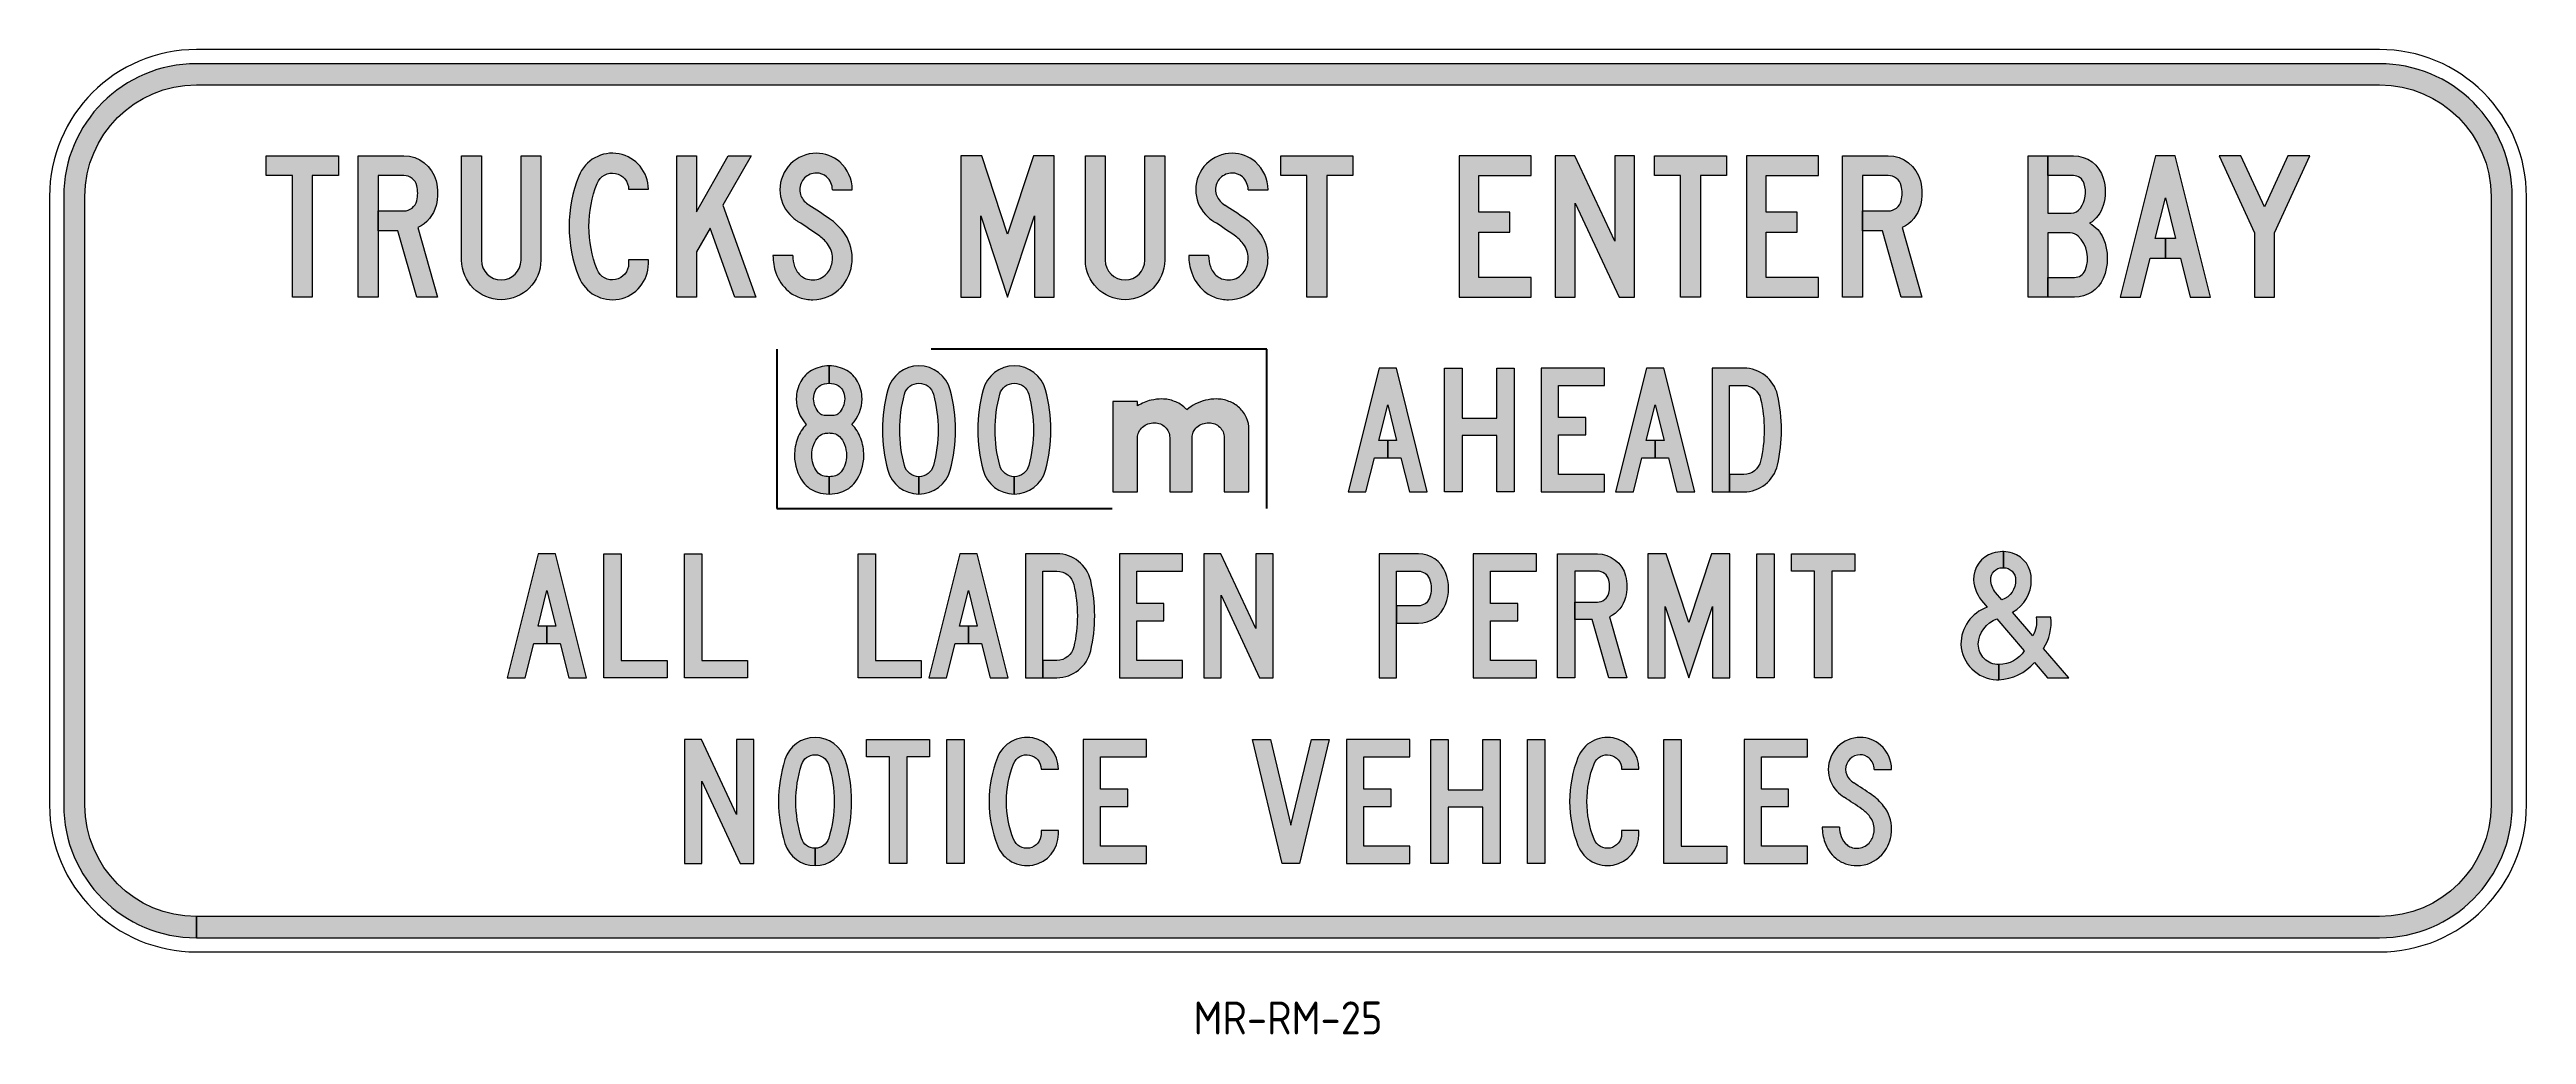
# Model space of a CAD drawing. Header units: millimetres. Extents: x 9964 to 10151, y 3984 to 4059.
import ezdxf
from ezdxf.enums import TextEntityAlignment as Align

# ---------------------------------------------------------------- set-up
doc = ezdxf.new("R2010")
doc.units = ezdxf.units.MM
doc.linetypes.add('CENTERX2', pattern=[101.60000000000001, 63.5, -12.7, 12.7, -12.7])
doc.linetypes.add('DASHED', pattern=[19.049999999999997, 12.7, -6.35])
doc.layers.add('Dash25', color=1, linetype='DASHED')
doc.layers.add('T25', color=1, linetype='Continuous')
doc.layers.add('GSBWFILL', color=3, linetype='Continuous', lineweight=0)
doc.layers.add('GSOUTLINE', color=3, linetype='Continuous', lineweight=0)
doc.layers.get('GSOUTLINE').off()
doc.styles.add('ISO', font='isocp2.shx')
doc.styles.add('TSText', font='isocp2.shx')

# ---------------------------------------------------------------- blocks, each defined once
blk = doc.blocks.new('*U162')
at = {"layer": 'GSBWFILL', "transparency": 33554687}
blk.add_hatch(color=256, dxfattribs=at).paths.add_polyline_path([(-1233.76, -493.9999999999995), (1234, -493.9999999999995, 0.414213562373095), (1384, -344), (1384, 344, 0.414213562373095), (1234, 494), (-1234, 494, 0.414213562373095), (-1384, 344), (-1384, -344, 0.414213562373095), (-1234, -494), (-1234, -469.9999999999995, -0.414213562373095), (-1360, -344), (-1360, 344, -0.414213562373095), (-1234, 470), (1234, 470, -0.414213562373095), (1360, 344), (1360, -344, -0.414213562373095), (1234, -470), (-1233.76, -469.9999999999995)])
at = {"layer": 'GSBWFILL', "linetype": 'Continuous', "transparency": 33554687}
for points in [[(-1234, -509.9999999999995), (1234, -509.9999999999995, 0.414213562373095), (1400, -344), (1400, 344, 0.414213562373095), (1234, 510), (-1234, 510, 0.414213562373095), (-1400, 344), (-1400, -344, 0.414213562373095), (-1234, -510)], [(-1233.76, -493.9999999999995), (1234, -493.9999999999995, 0.414213562373095), (1384, -344), (1384, 344, 0.414213562373095), (1234, 494), (-1234, 494, 0.414213562373095), (-1384, 344), (-1384, -344, 0.414213562373095), (-1234, -494), (-1234, -469.9999999999995, -0.414213562373095), (-1360, -344), (-1360, 344, -0.414213562373095), (-1234, 470), (1234, 470, -0.414213562373095), (1360, 344), (1360, -344, -0.414213562373095), (1234, -470), (-1233.76, -469.9999999999995), (-1233.76, -493.9999999999995)]]:
    blk.add_lwpolyline(points, format="xyb", close=True, dxfattribs=at).dxf.unprotected_set("ltscale", 0)
at = {"layer": 'GSBWFILL', "color": 250, "transparency": 33554687, "style": 'TSText'}
for s in ['levels:GSCOLORFILL|GSBWFILL|GSOUTLINE', 'panelStyle:MR-RM-Trucks-Dist.ssm', 'chevronShoulderRadius:300.000', 'constructPanels:900|600|450', 'panelBorderRadius:300.000', 'chevronTipRadius:300.000', 'constructPanelMode:0', 'panelRoundCorners:0', 'panelStation:none', 'heightRounding:10', 'panelHeightLock:1', 'widthRounding:10', 'panelWidthLock:1', 'legendMaterial:0', 'panelName:name', 'panelMounting:0', 'panelStandard:1', 'panelMaterial:0', 'panelQuantity:1', 'marginAlign:9', 'panelShape:0', 'panelSizes:', 'version:2']:
    blk.add_text(s, height=0.001, dxfattribs=at).set_placement((0, 509.9979999999996), align=Align.CENTER)
blk = doc.blocks.new('*U147')
at = {"layer": 'GSBWFILL', "linetype": 'Continuous'}
blk.add_hatch(color=256, dxfattribs=at).paths.add_polyline_path([(27.99999999999999, 133), (90, 0), (112, 0), (112, 200), (83.99999999999999, 200), (84, 79.1412182153928), (27.65981601018314, 200), (0, 200), (0, 0), (28, 0)])
at = {"layer": 'GSBWFILL'}
blk.add_lwpolyline([(90, 0), (112, 0), (112, 200), (84, 200), (84, 79.14121821539283), (27.65981601018314, 200), (0, 200), (0, 0), (28, 0), (28, 133)], close=True, dxfattribs=at)
blk = doc.blocks.new('*U148')
at = {"layer": 'GSBWFILL', "linetype": 'Continuous'}
blk.add_hatch(color=256, dxfattribs=at).paths.add_polyline_path([(80.95612091126677, 40.649543480188, -0.3280427996261502), (59.00999999999999, 24.50000217391321), (59.00999999999993, -3.499999019607777, 0.3281088988311429), (107.6853115858524, 32.30985728215591, 0.1523809523809524), (107.6853115858524, 167.6901427178442, 0.735537190082645), (10.31468841414769, 167.6901427178442, 0.1523809523809524), (10.31468841414772, 32.3098572821559, 0.3281631965406047), (58.99999999999994, -3.499999999999957), (59, 24.50000000000006, -0.3281631965406056), (37.04387908873321, 40.64954348018804, -0.1523809523809522), (37.04387908873329, 159.3504565198121, -0.7355371900826468), (80.9561209112668, 159.3504565198121, -0.1523809523809523)])
at = {"layer": 'GSBWFILL'}
blk.add_lwpolyline([(59, 24.50000000000006, -0.3281631965406057), (37.04387908873321, 40.64954348018805, -0.1523809523809521), (37.04387908873326, 159.3504565198121, -0.7355371900826451), (80.95612091126674, 159.3504565198121, -0.1523809523809523), (80.95612091126674, 40.64954348018798, -0.3280427996261496), (59.00999999999999, 24.50000217391321), (59.00999999999993, -3.499999019607785, 0.3281088988311427), (107.6853115858523, 32.3098572821559, 0.1523809523809523), (107.6853115858523, 167.6901427178441, 0.7355371900826451), (10.31468841414767, 167.6901427178441, 0.1523809523809521), (10.31468841414767, 32.30985728215597, 0.3281631965406052), (58.99999999999994, -3.49999999999995)], format="xyb", close=True, dxfattribs=at)
blk = doc.blocks.new('*U149')
at = {"layer": 'GSBWFILL', "linetype": 'Continuous'}
blk.add_hatch(color=256, dxfattribs=at).paths.add_polyline_path([(37, 172), (0, 172), (0, 200), (102, 200), (102, 172), (65, 172), (65, 0), (37, 0)])
at = {"layer": 'GSBWFILL'}
blk.add_lwpolyline([(37, 172), (0, 172), (0, 200), (102, 200), (102, 172), (65, 172), (65, 0), (37, 0)], close=True, dxfattribs=at)
blk = doc.blocks.new('*U150')
at = {"layer": 'GSBWFILL', "linetype": 'Continuous'}
blk.add_hatch(color=256, dxfattribs=at).paths.add_polyline_path([(0, 200), (28, 200), (28, 0), (0, 0)])
at = {"layer": 'GSBWFILL'}
blk.add_lwpolyline([(0, 200), (28, 200), (28, 0), (0, 0)], close=True, dxfattribs=at)
blk = doc.blocks.new('*U151')
at = {"layer": 'GSBWFILL', "linetype": 'Continuous'}
blk.add_hatch(color=256, dxfattribs=at).paths.add_polyline_path([(13.57111597374183, 171.2483588621445, 0.1904761904761906), (13.57111597374178, 28.75164113785565, 0.8275027774491402), (112, 47.50000000000006), (112, 53.00000000000004), (84, 53.00000000000002), (84, 47.50000000000006, -0.8275027774491398), (39.61050328227567, 39.04485776805257, -0.1904761904761906), (39.61050328227569, 160.9551422319475, -0.8275027774491434), (84, 152.5), (112, 152.5, 0.8275027774491418)])
at = {"layer": 'GSBWFILL'}
blk.add_lwpolyline([(84, 47.50000000000003, -0.8275027774491405), (39.61050328227566, 39.04485776805259, -0.1904761904761905), (39.61050328227572, 160.9551422319475, -0.8275027774491404), (84, 152.5), (112, 152.5, 0.8275027774491404), (13.57111597374183, 171.2483588621445, 0.1904761904761905), (13.57111597374177, 28.75164113785567, 0.8275027774491405), (112, 47.50000000000003), (112, 53.00000000000004), (84, 53.00000000000001)], format="xyb", close=True, dxfattribs=at)
blk = doc.blocks.new('*U152')
at = {"layer": 'GSBWFILL', "linetype": 'Continuous'}
blk.add_hatch(color=256, dxfattribs=at).paths.add_polyline_path([(28, 28), (28, 92), (71.81454086025929, 92), (71.81454086025929, 120), (28, 120), (28, 172), (102, 172), (102, 200), (0, 200), (0, 0), (102, 0), (102, 28)])
at = {"layer": 'GSBWFILL'}
blk.add_lwpolyline([(28, 28), (28, 92), (71.81454086025929, 92), (71.81454086025929, 120), (28, 120), (28, 172), (102, 172), (102, 200), (0, 200), (0, 0), (102, 0), (102, 28)], close=True, dxfattribs=at)
blk = doc.blocks.new('*U146')
at = {"layer": 'GSOUTLINE', "color": 28}
for name, p, xscale, yscale, zscale in [('*U147', (0, 0), 0.7, 0.7, 0.7), ('*U148', (106.4, 0), 0.7, 0.7, 0.7), ('*U149', (205.8, 0), 0.7, 0.7, 0.7), ('*U150', (296.7999999999999, 0), 0.6999999999999985, 0.6999999999999985, 0.6999999999999985), ('*U151', (344.3999999999999, 0), 0.7, 0.7, 0.7), ('*U152', (450.7999999999999, 0), 0.6999999999999996, 0.6999999999999996, 0.6999999999999996)]:
    blk.add_blockref(name, p, dxfattribs=dict(at, xscale=xscale, yscale=yscale, zscale=zscale))
blk = doc.blocks.new('*U154')
at = {"layer": 'GSBWFILL', "linetype": 'Continuous'}
blk.add_hatch(color=256, dxfattribs=at).paths.add_polyline_path([(0, 199.9999999999999), (28.79511069608861, 200), (62, 61.64629456703603), (95.20488930391133, 200), (124, 200), (76, 0), (48, 0)])
at = {"layer": 'GSBWFILL'}
blk.add_lwpolyline([(0, 199.9999999999999), (28.79511069608861, 200), (62, 61.64629456703603), (95.20488930391133, 200), (124, 200), (76, 0), (48, 0)], close=True, dxfattribs=at)
blk = doc.blocks.new('*U155')
at = {"layer": 'GSBWFILL', "linetype": 'Continuous'}
blk.add_hatch(color=256, dxfattribs=at).paths.add_polyline_path([(28, 28), (28, 92), (71.81454086025929, 92), (71.81454086025929, 120), (28, 120), (28, 172), (102, 172), (102, 200), (0, 200), (0, 0), (102, 0), (102, 28)])
at = {"layer": 'GSBWFILL'}
blk.add_lwpolyline([(28, 28), (28, 92), (71.81454086025929, 92), (71.81454086025929, 120), (28, 120), (28, 172), (102, 172), (102, 200), (0, 200), (0, 0), (102, 0), (102, 28)], close=True, dxfattribs=at)
blk = doc.blocks.new('*U156')
at = {"layer": 'GSBWFILL', "linetype": 'Continuous'}
blk.add_hatch(color=256, dxfattribs=at).paths.add_polyline_path([(84, 119), (28, 119), (28, 200), (0, 200), (0, 0), (28, 0), (28, 91), (84, 91), (84, 0), (112, 0), (112, 200), (84, 200)])
at = {"layer": 'GSBWFILL'}
blk.add_lwpolyline([(0, 200), (28, 200), (28, 119), (84, 119), (84, 200), (112, 200), (112, 0), (84, 0), (84, 91), (28, 91), (28, 0), (0, 0)], close=True, dxfattribs=at)
blk = doc.blocks.new('*U157')
at = {"layer": 'GSBWFILL', "linetype": 'Continuous'}
blk.add_hatch(color=256, dxfattribs=at).paths.add_polyline_path([(0, 200), (28, 200), (28, 0), (0, 0)])
at = {"layer": 'GSBWFILL'}
blk.add_lwpolyline([(0, 200), (28, 200), (28, 0), (0, 0)], close=True, dxfattribs=at)
blk = doc.blocks.new('*U158')
at = {"layer": 'GSBWFILL', "linetype": 'Continuous'}
blk.add_hatch(color=256, dxfattribs=at).paths.add_polyline_path([(13.57111597374183, 171.2483588621445, 0.1904761904761906), (13.57111597374178, 28.75164113785565, 0.8275027774491402), (112, 47.50000000000006), (112, 53.00000000000004), (84, 53.00000000000002), (84, 47.50000000000006, -0.8275027774491398), (39.61050328227567, 39.04485776805257, -0.1904761904761906), (39.61050328227569, 160.9551422319475, -0.8275027774491434), (84, 152.5), (112, 152.5, 0.8275027774491418)])
at = {"layer": 'GSBWFILL'}
blk.add_lwpolyline([(84, 47.50000000000003, -0.8275027774491405), (39.61050328227566, 39.04485776805259, -0.1904761904761905), (39.61050328227572, 160.9551422319475, -0.8275027774491404), (84, 152.5), (112, 152.5, 0.8275027774491404), (13.57111597374183, 171.2483588621445, 0.1904761904761905), (13.57111597374177, 28.75164113785567, 0.8275027774491405), (112, 47.50000000000003), (112, 53.00000000000004), (84, 53.00000000000001)], format="xyb", close=True, dxfattribs=at)
blk = doc.blocks.new('*U159')
at = {"layer": 'GSBWFILL', "linetype": 'Continuous'}
blk.add_hatch(color=256, dxfattribs=at).paths.add_polyline_path([(0, 200), (28, 200), (28, 28), (102, 28), (102, 0), (0, 0)])
at = {"layer": 'GSBWFILL'}
blk.add_lwpolyline([(0, 200), (28, 200), (28, 28), (102, 28), (102, 0), (0, 0)], close=True, dxfattribs=at)
blk = doc.blocks.new('*U160')
at = {"layer": 'GSBWFILL', "linetype": 'Continuous'}
blk.add_hatch(color=256, dxfattribs=at).paths.add_polyline_path([(28, 28), (28, 92), (71.81454086025929, 92), (71.81454086025929, 120), (28, 120), (28, 172), (102, 172), (102, 200), (0, 200), (0, 0), (102, 0), (102, 28)])
at = {"layer": 'GSBWFILL'}
blk.add_lwpolyline([(28, 28), (28, 92), (71.81454086025929, 92), (71.81454086025929, 120), (28, 120), (28, 172), (102, 172), (102, 200), (0, 200), (0, 0), (102, 0), (102, 28)], close=True, dxfattribs=at)
blk = doc.blocks.new('*U161')
at = {"layer": 'GSBWFILL'}
h = blk.add_hatch(color=256, dxfattribs=at)
edge = h.paths.add_edge_path()
edge.add_arc((-588.4723226266601, -858.0780040650642), 1149.124344074378, 55.390937114462815, 57.1046488588774, ccw=False)
edge.add_arc((31.18875155796178, 39.86795207670414), 58.12169191857565, 37.884517576685596, 55.39093711446287, ccw=False)
edge.add_arc((51.07604529441613, 55.3411589762802), 32.92398202427961, -5.115907697472721e-13, 37.884517576685425, ccw=False)
edge.add_arc((45.39801581993486, 55.34115897628291), 38.60201149876088, 350.8629013217493, 359.99999999999557, ccw=False)
edge.add_arc((52.5060887035079, 54.19790915921546), 31.40258650349834, 317.29673378813345, 350.8629013217563, ccw=False)
edge.add_arc((56.3989800737183, 50.60524148717003), 26.10524148716998, 269.9999999999999, 317.29673378814437, ccw=False)
edge.add_arc((56.39898007371815, 55.00067885734074), 30.5006788573407, 251.0789535256293, 270.00000000000017, ccw=False)
edge.add_arc((52.92295380146508, 44.86019333778771), 19.78096779697818, 229.3133006079087, 251.0789535256289, ccw=False)
edge.add_arc((61.12408724516904, 54.39936889565766), 32.36089069361404, 199.4306394672327, 229.3133006079094, ccw=False)
edge.add_arc((73.76258936871797, 58.85737200696578), 45.76258937718751, 180.0011023316868, 199.4302684762635, ccw=False)
edge.add_line((28, 58.85649156598452), (0, 58.85649156598452))
edge.add_arc((73.76258927216888, 58.85737198186531), 73.76258927742312, 180.0006838712507, 199.430409309594)
edge.add_arc((61.12408724516904, 54.39936889565759), 60.36089069361399, 199.4306394672326, 229.3133006079094)
edge.add_arc((52.92295380146489, 44.86019333778737), 47.78096779697781, 229.3133006079091, 251.0789535256293)
edge.add_arc((56.39898007371816, 55.00067885734096), 58.50067885734091, 251.0789535256294, 270.0000000000002)
edge.add_arc((56.39898007371833, 50.60524148716994), 54.10524148716989, 270, 317.2967337881445)
edge.add_arc((52.50608870351375, 54.19790915921264), 59.40258650349213, 317.2967337881368, 350.8629013217596)
edge.add_arc((45.39801581995373, 55.34115897628128), 66.60201149874202, 350.8629013217525, 359.9999999999986)
edge.add_arc((51.07604529441608, 55.34115897628012), 60.92398202427966, 359.9999999999996, 397.8845175766854)
edge.add_arc((31.18875155796106, 39.86795207670393), 86.12169191857632, 37.88451757668539, 55.39093711446263)
edge.add_arc((-588.4723226266598, -858.0780040650584), 1177.124344074373, 55.39093711446263, 57.10464885887728)
edge.add_arc((69.97983884586506, 159.9151743049558), 35.25734506305535, 223.0175993707188, 237.1046488588782, ccw=False)
edge.add_arc((61.47128691910493, 151.9759336269728), 23.62003444447538, 179.9999999999997, 223.0175993707179, ccw=False)
edge.add_arc((61.37529404391439, 151.9759153760051), 23.52404156929193, 89.99988059696187, 179.9999555474589, ccw=False)
edge.add_arc((61.3753429696798, 153.7310205923658), 21.76893635288013, 48.67847151851021, 89.9999997426533, ccw=False)
edge.add_arc((59.71208169603344, 151.8392041010447), 24.28794562266184, 1.1368683772161603e-13, 48.67847151851021, ccw=False)
edge.add_line((84.00002731869529, 151.8392041010448), (112.0000273186952, 151.8392041010448))
edge.add_arc((59.71208169603332, 151.8392041010447), 52.28794562266185, 6.228754935835708e-14, 48.67847151851004)
edge.add_arc((61.37534296967969, 153.7310205923658), 49.76893635288013, 48.67847151851002, 89.99999974265315)
edge.add_arc((61.37527579294667, 151.9759336269729), 51.52402331831713, 89.99992504950285, 180)
edge.add_arc((61.47128691910104, 151.9759336269713), 51.62003444447149, 179.9999999999982, 223.0175993707195)
edge.add_arc((69.97983884586587, 159.9151743049557), 63.25734506305586, 223.0175993707178, 237.1046488588772)
blk.add_lwpolyline([(35.6243747548364, 106.8002631074727, -0.007477617457592849), (64.20035787855659, 87.70480941089664, -0.07653508003658695), (77.0612996781415, 75.55885288404744, -0.1668246549558401), (84.00002731869574, 55.34115897627992, -0.03988925045285916), (83.51021385884701, 49.21126073950864, -0.1475163149276702), (75.58309381173683, 32.90062589715426, -0.2093514251822395), (56.39898007371823, 24.50000000000005, -0.08274672380428141), (46.50867981910588, 26.14806421616401, -0.09525713690544169), (40.02729793126755, 29.86056845372718, -0.1311316713294231), (30.60631442254314, 43.6340176041005, -0.08497940783612039), (28, 58.85649156598452), (0, 58.85649156598452, 0.08498186583925775), (4.201057313777966, 34.31938411587321, 0.1311316713294234), (21.77347091575191, 8.628569035687626, 0.09525713690544146), (37.42926199944336, -0.3389924730190117, 0.08274672380428119), (56.39898007371835, -3.49999999999995, 0.2093514251822393), (96.1596199828706, 13.91098212143674, 0.1475163149276702), (111.154927272909, 44.76493413720203, 0.03988925045285871), (112.0000273186957, 55.34115897627969, 0.1668246549558401), (99.16030101424212, 92.752867538776, 0.07653508003658697), (80.10362818031524, 110.7501124835231, 0.007477617457592849), (50.83135180374566, 130.3108532539143, -0.06154387494556116), (44.20163620944518, 135.8618034449074, -0.189935492987521), (37.85125247462955, 151.9759336269729, -0.4142139455164167), (61.37534306745601, 175.499956945246, -0.1822786324601297), (75.74902124016751, 170.0798420456773, -0.2156526607116338), (84.00002731869529, 151.8392041010448), (112.0000273186952, 151.8392041010448, 0.2156526607116334), (94.23697053863691, 191.1082925529595, 0.1822786324601297), (61.37534319321935, 203.499956945246, 0.4142139455164178), (9.851252474629547, 151.9759336269729, 0.1899354929875355), (23.72959917634196, 116.7595601286042, 0.06154387494556116)], format="xyb", close=True, dxfattribs=at)
blk = doc.blocks.new('*U153')
at = {"layer": 'GSOUTLINE', "color": 28}
for name, p, xscale, yscale, zscale in [('*U154', (0, 0), 0.7, 0.7, 0.7), ('*U155', (106.4, 0), 0.7, 0.7, 0.7), ('*U156', (201.5999999999999, 0), 0.7, 0.7, 0.7), ('*U157', (310.7999999999998, 0), 0.7, 0.7, 0.7), ('*U158', (358.3999999999999, 0), 0.6999999999999992, 0.6999999999999992, 0.6999999999999992), ('*U159', (464.7999999999998, 0), 0.7, 0.7, 0.7), ('*U160', (555.8000000000001, 0), 0.7, 0.7, 0.7), ('*U161', (644.0000000000003, 0), 0.6999998292581925, 0.7, 0.6999998292581925)]:
    blk.add_blockref(name, p, dxfattribs=dict(at, xscale=xscale, yscale=yscale, zscale=zscale))
blk = doc.blocks.new('*U145')
at = {"layer": 'GSOUTLINE'}
for name, p in [('*U146', (-682.3, 0)), ('*U153', (-40.10000000000002, 0))]:
    blk.add_blockref(name, p, dxfattribs=at)
blk = doc.blocks.new('*U114')
at = {"layer": 'GSBWFILL'}
h = blk.add_hatch(color=256, dxfattribs=at)
edge = h.paths.add_edge_path()
edge.add_line((56.00000000000064, -3.5), (56.00000000000092, 24.5))
edge.add_arc((56.00000000000064, 59.81062113154654), 35.31062113154654, 252.8547004306235, 270.00000000000045, ccw=False)
edge.add_arc((50.7385651702215, 42.75604954232757), 17.46290114943656, 216.3181404202141, 252.8547004306229, ccw=False)
edge.add_arc((72.62076107985112, 58.84078945855265), 44.6207610798511, 180.0000000000001, 216.3181404202144, ccw=False)
edge.add_arc((79.3536488953996, 58.84078945855253), 51.35364889539959, 159.6195956519129, 180, ccw=False)
edge.add_arc((64.6479124994461, 64.30407942513251), 35.66587594299474, 135.6152991639146, 159.6195956519128, ccw=False)
edge.add_arc((52.18467241956634, 76.50246818279874), 18.22646535743082, 101.74154239521732, 135.6152991639146, ccw=False)
edge.add_arc((56.00000000000019, 58.14598313310976), 36.97525912997721, 90.00000000000028, 101.7415423952175, ccw=False)
edge.add_arc((56.00000000000102, 58.14598313310452), 36.97525912998245, 78.2584576047824, 90.00000000000159, ccw=False)
edge.add_arc((59.81532758043492, 76.5024681827992), 18.22646535743047, 44.38470083608388, 78.25845760477921, ccw=False)
edge.add_arc((47.35208750055371, 64.30407942513136), 35.66587594299656, 20.38040434808738, 44.38470083608479, ccw=False)
edge.add_arc((32.64635110460118, 58.84078945855305), 51.35364889539991, -7.958078640513122e-13, 20.380404348085904, ccw=False)
edge.add_arc((39.37923892014999, 58.84078945855298), 44.6207610798511, 323.681859579785, 359.99999999999915, ccw=False)
edge.add_arc((61.26143482977916, 42.75604954232774), 17.46290114943683, 287.1452995693762, 323.6818595797856, ccw=False)
edge.add_arc((56.00000000000066, 59.81062113154431), 35.31062113154433, 270.0081131084456, 287.1452995693762, ccw=False)
edge.add_line((56.00500000000069, 24.50000035400112), (56.00500000000069, -3.499999802560779))
edge.add_arc((56.0000000000008, 59.81062113154437), 63.31062113154437, 270.0045249737364, 287.1452995693759)
edge.add_arc((61.26143482977909, 42.75604954232769), 45.46290114943683, 287.145299569376, 323.6818595797853)
edge.add_arc((39.37923892015012, 58.84078945855299), 72.620761079851, 323.6818595797849, 359.9999999999991)
edge.add_arc((32.64635110460092, 58.84078945855294), 79.35364889540017, 359.9999999999991, 380.380404348086)
edge.add_arc((47.35208750055773, 64.30407942513456), 63.66587594299166, 20.38040434808541, 44.38469850490913)
edge.add_arc((48.02916680937943, 150.2667470386242), 61.03686471202379, 317.2522134459699, 359.9999999999991)
edge.add_arc((51.26257186131361, 150.266747038624), 57.80345966008961, 359.9999999999994, 388.8387819451042)
edge.add_arc((61.45788699939048, 155.8806589120431), 46.16471156215331, 28.83878194510398, 60.15298493590952)
edge.add_arc((56.00000000000158, 146.368758132539), 57.13124186746087, 60.15298493591111, 89.99498560002408)
edge.add_line((56.00500000000007, 203.4999997812054), (56.00499999999995, 175.4999995709074))
edge.add_arc((56.00000000000151, 146.368758132539), 29.13124186746101, 60.152984935912514, 89.99016592220181, ccw=False)
edge.add_arc((61.45788699939045, 155.8806589120432), 18.16471156215332, 28.83878194510362, 60.15298493590922, ccw=False)
edge.add_arc((51.26257186131362, 150.2667470386241), 29.80345966008953, -1.0231815394945443e-12, 28.838781945104017, ccw=False)
edge.add_arc((48.02916680937949, 150.2667470386242), 33.03686471202367, 315.34136691109325, 359.9999999999991, ccw=False)
edge.add_arc((62.99283870697354, 135.4803275851826), 12.00000000000058, 275.8791627144218, 315.3413669110855, ccw=False)
edge.add_arc((55.99999999999897, 203.3901639280811), 80.26892166499408, 270.00000000000296, 275.8791627144326, ccw=False)
edge.add_arc((56.00000000000152, 203.390163928117), 80.26892166503, 264.1208372855711, 270.00000000000114, ccw=False)
edge.add_arc((49.0071612930307, 135.4803275851816), 12.00000000000021, 224.6586330889031, 264.12083728556706, ccw=False)
edge.add_arc((63.97083319062251, 150.2667470386256), 33.03686471202337, 180.0000000000026, 224.6586330889082, ccw=False)
edge.add_arc((60.73742813868815, 150.2667470386241), 29.80345966008901, 151.1612180548947, 180, ccw=False)
edge.add_arc((50.54211300061175, 155.8806589120432), 18.16471156215315, 119.84701506408979, 151.1612180548948, ccw=False)
edge.add_arc((55.99999999999996, 146.3687581325433), 29.13124186745668, 90, 119.8470150640899, ccw=False)
edge.add_line((55.99999999999996, 175.5), (56.00000000000001, 203.5))
edge.add_arc((56.00000000000007, 146.368758132543), 57.13124186745696, 90.00000000000006, 119.8470150640899)
edge.add_arc((50.54211300061158, 155.8806589120433), 46.16471156215297, 119.8470150640898, 151.1612180548947)
edge.add_arc((60.73742813868843, 150.2667470386241), 57.80345966008928, 151.1612180548948, 180)
edge.add_arc((63.97083319062314, 150.2667470386241), 61.036864712024, 180, 222.7477865540293)
edge.add_arc((64.647912499446, 64.30407942513264), 63.66587594299458, 135.6153014950906, 159.619595651913)
edge.add_arc((79.35364889539957, 58.84078945855247), 79.35364889539956, 159.6195956519129, 179.9999999999999)
edge.add_arc((72.62076107985116, 58.84078945855261), 72.62076107985115, 180, 216.3181404202143)
edge.add_arc((50.73856517022152, 42.75604954232767), 45.46290114943668, 216.3181404202143, 252.8547004306231)
edge.add_arc((56.00000000000044, 59.81062113154555), 63.31062113154555, 252.8547004306233, 270.0000000000002)
blk.add_lwpolyline([(56.00000000000064, -3.5), (56.00000000000092, 24.5, -0.07495035697348901), (45.59057335789261, 26.06919552920732, -0.1607852497479061), (36.66799314865661, 32.4133265188222, -0.1598077262231875), (28.00000000000001, 58.84078945855254, -0.08916143982530793), (31.21467939875556, 76.72477309400551, -0.1051231893643435), (39.15895618662718, 89.25138013812148, -0.1488879042940531), (48.47563722425413, 94.34755426680408, -0.05127701418262327), (56.00000000000001, 95.12124226308697, -0.05127701418263145), (63.52436277574817, 94.34755426680397, -0.1488879042940437), (72.84104381337416, 89.25138013812136, -0.1051231893643399), (80.78532060124589, 76.72477309400517, -0.08916143982530647), (84.0000000000011, 58.84078945855231, -0.159807726223187), (75.33200685134422, 32.41332651882215, -0.1607852497479088), (66.40942664210787, 26.06919552920715, -0.07491475809206483), (56.00500000000069, 24.50000035400112), (56.00500000000069, -3.499999802560779, 0.0749305021677054), (74.66371208481333, -0.6864911902613358, 0.1607852497479079), (97.89274937816789, 15.82981372332648, 0.159807726223187), (112.0000000000011, 58.84078945855174, 0.08916143982530693), (107.0325527823809, 86.47581420916765, 0.1051231790802702), (92.85151103201169, 108.8366093094088, 0.1887160136320465), (109.0660315214032, 150.2667470386233, 0.1265013008525883), (101.897269197037, 178.1480557309235, 0.1374906502384388), (84.43341089355552, 195.9219612810404, 0.1309512099891836), (56.00500000000007, 203.4999997812054), (56.00499999999995, 175.4999995709074, -0.1309298196125346), (70.49820698416904, 171.6359551869166, -0.137490650238439), (77.36981818048208, 164.6423478031435, -0.1265013008525888), (81.06603152140316, 150.2667470386236, -0.1973643972080669), (71.52852428698652, 127.0457516219718, -0.1739084422071276), (64.22200803376178, 123.5434459670171, -0.02565831514355149), (56.00000000000308, 123.121242263087, -0.02565831514355305), (47.77799196624018, 123.5434459670167, -0.1739084422071293), (40.47147571301629, 127.0457516219728, -0.197364397208066), (30.93396847859914, 150.2667470386241, -0.1265013008525907), (34.6301818195205, 164.6423478031438, -0.1374906502384366), (41.50179301583354, 171.6359551869166, -0.1309734646939165), (55.99999999999996, 175.5), (56.00000000000001, 203.5, 0.1309734646939165), (27.56658910644718, 195.9219612810405, 0.1374906502384359), (10.10273080296589, 178.1480557309244, 0.1265013008525901), (2.933968478599141, 150.2667470386241, 0.1887160136320468), (19.14848896799016, 108.8366093094091, 0.1051231790802642), (4.967447217620716, 86.47581420916845, 0.08916143982530793), (1.4210854715202e-14, 58.84078945855254, 0.1598077262231876), (14.10725062183265, 15.82981372332682, 0.1607852497479058), (37.33628791518665, -0.6864911902609947, 0.07495035697348879)], format="xyb", close=True, dxfattribs=at)
blk = doc.blocks.new('*U115')
at = {"layer": 'GSBWFILL', "linetype": 'Continuous'}
blk.add_hatch(color=256, dxfattribs=at).paths.add_polyline_path([(8.543920128746649, 164.7993942348763, 0.1318518518518518), (8.543920128746713, 35.20060576512357, 0.3393449963604895), (59, -3.500000000000064), (59, 24.49999999999995, -0.339344996360489), (35.58700107432706, 42.45813791942977, -0.1318518518518517), (35.58700107432706, 157.5418620805702, -0.7670157068062815), (82.4129989256729, 157.5418620805702, -0.1318518518518519), (82.41299892567302, 42.45813791942976, -0.3392299954809407), (59.00999999999999, 24.50000206258143), (59.00999999999999, -3.499999042905948, 0.339291631812318), (109.4560798712533, 35.2006057651236, 0.1318518518518518), (109.4560798712533, 164.7993942348763, 0.767015706806283)])
at = {"layer": 'GSBWFILL'}
blk.add_lwpolyline([(59, 24.49999999999994, -0.3393449963604899), (35.58700107432702, 42.45813791942983, -0.1318518518518517), (35.58700107432708, 157.5418620805703, -0.7670157068062822), (82.41299892567292, 157.5418620805702, -0.1318518518518519), (82.41299892567298, 42.45813791942972, -0.3392299954809397), (59.00999999999999, 24.50000206258143), (59.00999999999999, -3.499999042905962, 0.339291631812318), (109.4560798712533, 35.20060576512356, 0.1318518518518518), (109.4560798712533, 164.7993942348763, 0.7670157068062825), (8.543920128746663, 164.7993942348764, 0.1318518518518518), (8.543920128746663, 35.2006057651236, 0.3393449963604898), (59, -3.500000000000064)], format="xyb", close=True, dxfattribs=at)
blk = doc.blocks.new('*U116')
at = {"layer": 'GSBWFILL', "linetype": 'Continuous'}
blk.add_hatch(color=256, dxfattribs=at).paths.add_polyline_path([(8.543920128746649, 164.7993942348763, 0.1318518518518518), (8.543920128746713, 35.20060576512357, 0.3393449963604895), (59, -3.500000000000064), (59, 24.49999999999995, -0.339344996360489), (35.58700107432706, 42.45813791942977, -0.1318518518518517), (35.58700107432706, 157.5418620805702, -0.7670157068062815), (82.4129989256729, 157.5418620805702, -0.1318518518518519), (82.41299892567302, 42.45813791942976, -0.3392299954809407), (59.00999999999999, 24.50000206258143), (59.00999999999999, -3.499999042905948, 0.339291631812318), (109.4560798712533, 35.2006057651236, 0.1318518518518518), (109.4560798712533, 164.7993942348763, 0.767015706806283)])
at = {"layer": 'GSBWFILL'}
blk.add_lwpolyline([(59, 24.49999999999994, -0.3393449963604899), (35.58700107432702, 42.45813791942983, -0.1318518518518517), (35.58700107432708, 157.5418620805703, -0.7670157068062822), (82.41299892567292, 157.5418620805702, -0.1318518518518519), (82.41299892567298, 42.45813791942972, -0.3392299954809397), (59.00999999999999, 24.50000206258143), (59.00999999999999, -3.499999042905962, 0.339291631812318), (109.4560798712533, 35.20060576512356, 0.1318518518518518), (109.4560798712533, 164.7993942348763, 0.7670157068062825), (8.543920128746663, 164.7993942348764, 0.1318518518518518), (8.543920128746663, 35.2006057651236, 0.3393449963604898), (59, -3.500000000000064)], format="xyb", close=True, dxfattribs=at)
blk = doc.blocks.new('*U113')
at = {"layer": 'GSOUTLINE', "color": 28}
for name, p, xscale, yscale, zscale in [('*U114', (0, 0), 0.6999999999999927, 0.6999999999999927, 0.6999999999999927), ('*U115', (99.39999999999998, 0), 0.7, 0.7, 0.7), ('*U116', (207.2, 0), 0.7000000000000001, 0.7000000000000001, 0.7000000000000001)]:
    blk.add_blockref(name, p, dxfattribs=dict(at, xscale=xscale, yscale=yscale, zscale=zscale))
blk = doc.blocks.new('*U118')
at = {"layer": 'GSBWFILL', "linetype": 'Continuous'}
h = blk.add_hatch(color=256, dxfattribs=at)
edge = h.paths.add_edge_path()
edge.add_arc((155.7153296264924, 86.99511755650809), 24.5282097319339, 45.82979570204179, 68.0808265539651, ccw=False)
edge.add_arc((156.1420760110528, 87.43440733147503), 23.91576546252982, 23.09284588936748, 45.82979570204162, ccw=False)
edge.add_arc((156.8060842686133, 87.7175328658991), 23.19391573138671, 0, 23.09284588936822, ccw=False)
edge.add_line((180, 87.7175328658991), (180, 0))
edge.add_line((180, 0), (220, 0))
edge.add_line((220, 0), (220, 100.8830320548367))
edge.add_arc((174.0753468275611, 100.8830320548367), 45.92465317243892, 0, 23.93171822373217)
edge.add_arc((170.8242551602883, 99.44019281717675), 49.48153131130478, 23.93171822373218, 46.97501240943499)
edge.add_arc((168.730439071099, 97.19681228199977), 52.55021540077355, 46.97501240943522, 68.8635846861375)
edge.add_arc((167.3745328426901, 93.68953779756492), 56.31046220243508, 68.86358468613724, 90)
edge.add_arc((167.3745328426902, 69.99478146240631), 80.00521853759369, 90.00000000000007, 102.6042796135857)
edge.add_arc((166.6926525247094, 78.0285138763368), 72.0245107674768, 103.4695365311015, 130.8206849945816)
edge.add_arc((82.82425516028854, 99.44019281717684), 49.48153131130451, 41.97494773133589, 46.97501240943517)
edge.add_arc((80.730439071099, 97.19681228199977), 52.55021540077355, 46.97501240943522, 68.8635846861375)
edge.add_arc((79.37453284269009, 93.68953779756492), 56.31046220243508, 68.86358468613724, 90)
edge.add_arc((79.3745328426902, 69.99478146240604), 80.00521853759396, 90.00000000000007, 102.6042796135857)
edge.add_arc((78.6926525247095, 78.02851387633704), 72.0245107674766, 103.4695365311017, 122.4942570075609)
edge.add_line((40, 138.7772487758923), (40, 146))
edge.add_line((40, 146), (0, 146))
edge.add_line((0, 146), (0, 0))
edge.add_line((0, 0), (40, 0))
edge.add_line((40, 0), (40, 87.71753286589909))
edge.add_arc((60.83417894850334, 87.71753286589907), 20.83417894850334, 154.5282720028093, 180, ccw=False)
edge.add_arc((64.03048830144326, 86.19490705822676), 24.37462847220523, 131.0076349936261, 154.5282720028095, ccw=False)
edge.add_arc((66.09710507856306, 83.81817613339862), 27.52419269484104, 109.8073603853083, 131.0076349936262, ccw=False)
edge.add_arc((67.43949500252643, 80.0910470400427), 31.48569518587881, 89.99999999999977, 109.8073603853079, ccw=False)
edge.add_arc((67.43949500252666, 86.30962031839455), 25.26712190752696, 68.08082655396498, 90.00000000000028, ccw=False)
edge.add_arc((67.71532962649229, 86.99511755650809), 24.52820973193397, 45.82979570204162, 68.08082655396481, ccw=False)
edge.add_arc((68.1420760110529, 87.43440733147501), 23.91576546252978, 23.09284588936771, 45.82979570204168, ccw=False)
edge.add_arc((68.80608426861329, 87.7175328658991), 23.19391573138671, 0, 23.09284588936822, ccw=False)
edge.add_line((92, 87.7175328658991), (92, 0))
edge.add_line((92, 0), (128, 0))
edge.add_line((128, 0), (128, 87.71753286589909))
edge.add_arc((148.8341789485033, 87.7175328658992), 20.83417894850334, 154.5282720028097, 180.0000000000003, ccw=False)
edge.add_arc((152.0304883014433, 86.19490705822648), 24.3746284722054, 131.0076349936256, 154.528272002809, ccw=False)
edge.add_arc((154.0971050785631, 83.81817613339872), 27.52419269484096, 109.80736038530841, 131.0076349936264, ccw=False)
edge.add_arc((155.4394950025264, 80.09104704004268), 31.4856951858788, 89.99999999999972, 109.80736038530779, ccw=False)
edge.add_arc((155.4394950025266, 86.30962031839454), 25.26712190752696, 68.08082655396493, 90.00000000000011, ccw=False)
at = {"layer": 'GSBWFILL'}
blk.add_lwpolyline([(164.8716674585635, 109.7502169884754, -0.09739464939670292), (172.8063946356061, 104.5885415981205, -0.0995354279343683), (178.1414826297246, 96.81470296034922, -0.1011039461656411), (180, 87.7175328658991), (180, 0), (220, 0), (220, 100.8830320548367, 0.1048030179721755), (216.0518361595565, 119.5122594239381, 0.1008855307406954), (204.5863575327339, 135.6139731601839, 0.09579836817007242), (187.6795049501371, 146.2116879931507, 0.09248737428302214), (167.3745328426901, 150, 0.05505205982243612), (149.9161032513398, 148.0719114650645, 0.1199117204326835), (119.6106725914451, 132.5337183696518, 0.02182035996796309), (116.5863575327339, 135.6139731601839, 0.09579836817007242), (99.67950495013713, 146.2116879931507, 0.09248737428302214), (79.37453284269009, 150, 0.05505205982243612), (61.91610325133973, 148.0719114650645, 0.08320220139569866), (40, 138.7772487758923), (40, 146), (0, 146), (0, 0), (40, 0), (40, 87.71753286589909, -0.1116012735434615), (42.02513207801013, 96.67759805996153, -0.102989975481698), (48.03684201390564, 104.5885415981205, -0.09276840372104522), (56.77029056251172, 109.7139617844638, -0.08664174293623021), (67.43949500252654, 111.5767422259215, -0.09593311806680128), (76.87166745856348, 109.7502169884755, -0.09739464939670292), (84.80639463560613, 104.5885415981205, -0.0995354279343683), (90.14148262972458, 96.81470296034922, -0.1011039461656411), (92, 87.7175328658991), (92, 0), (128, 0), (128, 87.71753286589909, -0.1116012735434615), (130.0251320780101, 96.67759805996153, -0.102989975481698), (136.0368420139057, 104.5885415981205, -0.09276840372104506), (144.7702905625117, 109.7139617844638, -0.08664174293623021), (155.4394950025265, 111.5767422259215, -0.09593311806680128)], format="xyb", close=True, dxfattribs=at)
blk = doc.blocks.new('*U117')
at = {"layer": 'GSOUTLINE', "color": 28, "xscale": 0.7, "yscale": 0.7, "zscale": 0.7}
blk.add_blockref('*U118', (0, 0), dxfattribs=at)
blk = doc.blocks.new('*U120')
at = {"layer": 'GSBWFILL', "linetype": 'Continuous'}
blk.add_hatch(color=256, dxfattribs=at).paths.add_polyline_path([(64, 140.5530424827055), (78.38826062067636, 82.99999999999999), (64.00999999999999, 82.99999999999999), (64.01, 55), (85.38826062067636, 55), (99.13826062067635, 0), (128, 0), (78, 200), (50, 200), (0, 0), (28.86173937932358, 0), (42.61173937932364, 55), (64, 54.99999999999999), (64, 83), (49.61173937932364, 83)])
at = {"layer": 'GSBWFILL'}
blk.add_lwpolyline([(64, 83), (49.61173937932364, 83), (64, 140.5530424827055), (78.38826062067636, 83), (64.00999999999999, 83), (64.00999999999999, 55), (85.38826062067636, 55), (99.13826062067636, 0), (128, 0), (78, 200), (50, 200), (0, 0), (28.86173937932358, 0), (42.61173937932364, 55), (64, 55)], close=True, dxfattribs=at)
blk = doc.blocks.new('*U121')
at = {"layer": 'GSBWFILL', "linetype": 'Continuous'}
blk.add_hatch(color=256, dxfattribs=at).paths.add_polyline_path([(84, 119), (28, 119), (28, 200), (0, 200), (0, 0), (28, 0), (28, 91), (84, 91), (84, 0), (112, 0), (112, 200), (84, 200)])
at = {"layer": 'GSBWFILL'}
blk.add_lwpolyline([(0, 200), (28, 200), (28, 119), (84, 119), (84, 200), (112, 200), (112, 0), (84, 0), (84, 91), (28, 91), (28, 0), (0, 0)], close=True, dxfattribs=at)
blk = doc.blocks.new('*U122')
at = {"layer": 'GSBWFILL', "linetype": 'Continuous'}
blk.add_hatch(color=256, dxfattribs=at).paths.add_polyline_path([(28, 28), (28, 92), (71.81454086025929, 92), (71.81454086025929, 120), (28, 120), (28, 172), (102, 172), (102, 200), (0, 200), (0, 0), (102, 0), (102, 28)])
at = {"layer": 'GSBWFILL'}
blk.add_lwpolyline([(28, 28), (28, 92), (71.81454086025929, 92), (71.81454086025929, 120), (28, 120), (28, 172), (102, 172), (102, 200), (0, 200), (0, 0), (102, 0), (102, 28)], close=True, dxfattribs=at)
blk = doc.blocks.new('*U123')
at = {"layer": 'GSBWFILL', "linetype": 'Continuous'}
blk.add_hatch(color=256, dxfattribs=at).paths.add_polyline_path([(64, 140.5530424827055), (78.38826062067636, 82.99999999999999), (64.00999999999999, 82.99999999999999), (64.01, 55), (85.38826062067636, 55), (99.13826062067635, 0), (128, 0), (78, 200), (50, 200), (0, 0), (28.86173937932358, 0), (42.61173937932364, 55), (64, 54.99999999999999), (64, 83), (49.61173937932364, 83)])
at = {"layer": 'GSBWFILL'}
blk.add_lwpolyline([(64, 83), (49.61173937932364, 83), (64, 140.5530424827055), (78.38826062067636, 83), (64.00999999999999, 83), (64.00999999999999, 55), (85.38826062067636, 55), (99.13826062067636, 0), (128, 0), (78, 200), (50, 200), (0, 0), (28.86173937932358, 0), (42.61173937932364, 55), (64, 55)], close=True, dxfattribs=at)
blk = doc.blocks.new('*U124')
at = {"layer": 'GSBWFILL', "linetype": 'Continuous'}
blk.add_hatch(color=256, dxfattribs=at).paths.add_polyline_path([(28, 172), (50.94443627691184, 172, -0.3486821690625636), (78.21476728595061, 150.3505154639175, -0.1148991755247306), (78.21476728595064, 49.64948453608244, -0.3486821690625639), (50.94443627691189, 28), (28.00999999999999, 28), (28.00999999999999, 0), (50.9444362769119, 0, 0.3486821690625636), (105.4850982949895, 43.29896907216494, 0.1148991755247306), (105.4850982949895, 156.701030927835, 0.3486821690625638), (50.94443627691184, 200), (0, 200), (0, 0), (28, 0)])
at = {"layer": 'GSBWFILL'}
blk.add_lwpolyline([(28.00999999999999, 28), (28.00999999999999, 0), (50.94443627691186, 0, 0.3486821690625636), (105.4850982949895, 43.29896907216487, 0.1148991755247307), (105.4850982949895, 156.7010309278351, 0.3486821690625634), (50.94443627691186, 200), (0, 200), (0, 0), (28, 0), (28, 172), (50.94443627691186, 172, -0.3486821690625634), (78.21476728595064, 150.3505154639175, -0.1148991755247307), (78.21476728595064, 49.64948453608236, -0.3486821690625636), (50.94443627691186, 28)], format="xyb", close=True, dxfattribs=at)
blk = doc.blocks.new('*U119')
at = {"layer": 'GSOUTLINE', "color": 28}
for name, p, xscale, yscale, zscale in [('*U120', (0, 0), 0.7, 0.7, 0.7), ('*U121', (109.2, 0), 0.7, 0.7, 0.7), ('*U122', (218.4, 0), 0.7, 0.7, 0.7), ('*U123', (302.4, 0), 0.7000000000000006, 0.7000000000000006, 0.7000000000000006), ('*U124', (411.6000000000001, 0), 0.7, 0.7, 0.7)]:
    blk.add_blockref(name, p, dxfattribs=dict(at, xscale=xscale, yscale=yscale, zscale=zscale))
blk = doc.blocks.new('*U112')
at = {"layer": 'GSOUTLINE'}
for name, p in [('*U113', (-557.8999999999999, 0)), ('*U119', (67.90000000000009, 0)), ('*U117', (-198.0999999999999, 0))]:
    blk.add_blockref(name, p, dxfattribs=at)
blk = doc.blocks.new('*U91')
at = {"layer": 'GSBWFILL', "linetype": 'Continuous'}
blk.add_hatch(color=256, dxfattribs=at).paths.add_polyline_path([(37, 172), (0, 172), (0, 200), (102, 200), (102, 172), (65, 172), (65, 0), (37, 0)])
at = {"layer": 'GSBWFILL'}
blk.add_lwpolyline([(37, 172), (0, 172), (0, 200), (102, 200), (102, 172), (65, 172), (65, 0), (37, 0)], close=True, dxfattribs=at)
blk = doc.blocks.new('*U92')
at = {"layer": 'GSBWFILL', "linetype": 'Continuous'}
blk.add_hatch(color=256, dxfattribs=at).paths.add_polyline_path([(0, 0), (28, 0), (28, 172), (64.26932219902316, 172, -0.3448814639906144), (82.71400707028076, 157.5600000000001, -0.1217796334961334), (82.71400707028087, 136.4400000000002, -0.3448814639906173), (64.26932219902321, 122), (28.00999999999999, 122), (28.00999999999999, 94.00000000000003), (56.12346429523939, 94.00000000000003), (82.8871924448021, 0), (112, 0), (84, 98.34205404014348, 0.2276138286676567), (109.8956479331868, 129.7200000000001, 0.1217796334961332), (109.8956479331869, 164.2799999999997, 0.3448814639906164), (64.2693221990232, 200), (0, 200)])
at = {"layer": 'GSBWFILL'}
blk.add_lwpolyline([(64.26932219902318, 122, 0.3448814639906154), (82.71400707028084, 136.44, 0.1217796334961341), (82.71400707028079, 157.56, 0.3448814639906151), (64.26932219902318, 172), (28, 172), (28, 0), (0, 0), (0, 200), (64.26932219902318, 200, -0.3448814639906151), (109.8956479331868, 164.28, -0.1217796334961341), (109.8956479331868, 129.7200000000001, -0.2276138286676568), (84, 98.3420540401435), (112, 0), (82.88719244480211, 0), (56.12346429523939, 94.00000000000003), (28.00999999999999, 94.00000000000003), (28.00999999999999, 122)], format="xyb", close=True, dxfattribs=at)
blk = doc.blocks.new('*U93')
at = {"layer": 'GSBWFILL', "linetype": 'Continuous'}
blk.add_hatch(color=256, dxfattribs=at).paths.add_polyline_path([(28, 200), (0, 200), (0, 52.50000000000001, 1), (112, 52.50000000000001), (112, 200), (84, 200), (84, 52.5, -1), (28, 52.5)])
at = {"layer": 'GSBWFILL'}
blk.add_lwpolyline([(28, 200), (28, 52.5, 0.9999999999999999), (84, 52.5), (84, 200), (112, 200), (112, 52.5, -0.9999999999999999), (0, 52.50000000000001), (0, 200)], format="xyb", close=True, dxfattribs=at)
blk = doc.blocks.new('*U94')
at = {"layer": 'GSBWFILL', "linetype": 'Continuous'}
blk.add_hatch(color=256, dxfattribs=at).paths.add_polyline_path([(13.57111597374183, 171.2483588621445, 0.1904761904761906), (13.57111597374178, 28.75164113785565, 0.8275027774491402), (112, 47.50000000000006), (112, 53.00000000000004), (84, 53.00000000000002), (84, 47.50000000000006, -0.8275027774491398), (39.61050328227567, 39.04485776805257, -0.1904761904761906), (39.61050328227569, 160.9551422319475, -0.8275027774491434), (84, 152.5), (112, 152.5, 0.8275027774491418)])
at = {"layer": 'GSBWFILL'}
blk.add_lwpolyline([(84, 47.50000000000003, -0.8275027774491405), (39.61050328227566, 39.04485776805259, -0.1904761904761905), (39.61050328227572, 160.9551422319475, -0.8275027774491404), (84, 152.5), (112, 152.5, 0.8275027774491404), (13.57111597374183, 171.2483588621445, 0.1904761904761905), (13.57111597374177, 28.75164113785567, 0.8275027774491405), (112, 47.50000000000003), (112, 53.00000000000004), (84, 53.00000000000001)], format="xyb", close=True, dxfattribs=at)
blk = doc.blocks.new('*U95')
at = {"layer": 'GSBWFILL', "linetype": 'Continuous'}
blk.add_hatch(color=256, dxfattribs=at).paths.add_polyline_path([(28.00000000000001, 200), (0, 200), (0, 0), (28, 7.105427357601003e-15), (28, 64), (47.15784066379541, 97.83722506852179), (82.25307151133865, 2.087297230583491e-14), (112, 2.842170943040401e-14), (65.36764705882354, 130), (105, 200.0000000000001), (72.82367727746636, 200.0000000000001), (28, 120.8309076657738)])
at = {"layer": 'GSBWFILL'}
blk.add_lwpolyline([(47.15784066379541, 97.83722506852176), (28, 64.00000000000001), (28, 7.105427357601003e-15), (0, 0), (0, 200), (28, 200), (28, 120.8309076657738), (72.82367727746635, 200), (105, 200), (65.36764705882354, 130), (112, 2.842170943040401e-14), (82.25307151133865, 2.087297230583491e-14)], close=True, dxfattribs=at)
blk = doc.blocks.new('*U96')
at = {"layer": 'GSBWFILL'}
h = blk.add_hatch(color=256, dxfattribs=at)
edge = h.paths.add_edge_path()
edge.add_arc((-588.4723226266601, -858.0780040650642), 1149.124344074378, 55.390937114462815, 57.1046488588774, ccw=False)
edge.add_arc((31.18875155796178, 39.86795207670414), 58.12169191857565, 37.884517576685596, 55.39093711446287, ccw=False)
edge.add_arc((51.07604529441613, 55.3411589762802), 32.92398202427961, -5.115907697472721e-13, 37.884517576685425, ccw=False)
edge.add_arc((45.39801581993486, 55.34115897628291), 38.60201149876088, 350.8629013217493, 359.99999999999557, ccw=False)
edge.add_arc((52.5060887035079, 54.19790915921546), 31.40258650349834, 317.29673378813345, 350.8629013217563, ccw=False)
edge.add_arc((56.3989800737183, 50.60524148717003), 26.10524148716998, 269.9999999999999, 317.29673378814437, ccw=False)
edge.add_arc((56.39898007371815, 55.00067885734074), 30.5006788573407, 251.0789535256293, 270.00000000000017, ccw=False)
edge.add_arc((52.92295380146508, 44.86019333778771), 19.78096779697818, 229.3133006079087, 251.0789535256289, ccw=False)
edge.add_arc((61.12408724516904, 54.39936889565766), 32.36089069361404, 199.4306394672327, 229.3133006079094, ccw=False)
edge.add_arc((73.76258936871797, 58.85737200696578), 45.76258937718751, 180.0011023316868, 199.4302684762635, ccw=False)
edge.add_line((28, 58.85649156598452), (0, 58.85649156598452))
edge.add_arc((73.76258927216888, 58.85737198186531), 73.76258927742312, 180.0006838712507, 199.430409309594)
edge.add_arc((61.12408724516904, 54.39936889565759), 60.36089069361399, 199.4306394672326, 229.3133006079094)
edge.add_arc((52.92295380146489, 44.86019333778737), 47.78096779697781, 229.3133006079091, 251.0789535256293)
edge.add_arc((56.39898007371816, 55.00067885734096), 58.50067885734091, 251.0789535256294, 270.0000000000002)
edge.add_arc((56.39898007371833, 50.60524148716994), 54.10524148716989, 270, 317.2967337881445)
edge.add_arc((52.50608870351375, 54.19790915921264), 59.40258650349213, 317.2967337881368, 350.8629013217596)
edge.add_arc((45.39801581995373, 55.34115897628128), 66.60201149874202, 350.8629013217525, 359.9999999999986)
edge.add_arc((51.07604529441608, 55.34115897628012), 60.92398202427966, 359.9999999999996, 397.8845175766854)
edge.add_arc((31.18875155796106, 39.86795207670393), 86.12169191857632, 37.88451757668539, 55.39093711446263)
edge.add_arc((-588.4723226266598, -858.0780040650584), 1177.124344074373, 55.39093711446263, 57.10464885887728)
edge.add_arc((69.97983884586506, 159.9151743049558), 35.25734506305535, 223.0175993707188, 237.1046488588782, ccw=False)
edge.add_arc((61.47128691910493, 151.9759336269728), 23.62003444447538, 179.9999999999997, 223.0175993707179, ccw=False)
edge.add_arc((61.37529404391439, 151.9759153760051), 23.52404156929193, 89.99988059696187, 179.9999555474589, ccw=False)
edge.add_arc((61.3753429696798, 153.7310205923658), 21.76893635288013, 48.67847151851021, 89.9999997426533, ccw=False)
edge.add_arc((59.71208169603344, 151.8392041010447), 24.28794562266184, 1.1368683772161603e-13, 48.67847151851021, ccw=False)
edge.add_line((84.00002731869529, 151.8392041010448), (112.0000273186952, 151.8392041010448))
edge.add_arc((59.71208169603332, 151.8392041010447), 52.28794562266185, 6.228754935835708e-14, 48.67847151851004)
edge.add_arc((61.37534296967969, 153.7310205923658), 49.76893635288013, 48.67847151851002, 89.99999974265315)
edge.add_arc((61.37527579294667, 151.9759336269729), 51.52402331831713, 89.99992504950285, 180)
edge.add_arc((61.47128691910104, 151.9759336269713), 51.62003444447149, 179.9999999999982, 223.0175993707195)
edge.add_arc((69.97983884586587, 159.9151743049557), 63.25734506305586, 223.0175993707178, 237.1046488588772)
blk.add_lwpolyline([(35.6243747548364, 106.8002631074727, -0.007477617457592849), (64.20035787855659, 87.70480941089664, -0.07653508003658695), (77.0612996781415, 75.55885288404744, -0.1668246549558401), (84.00002731869574, 55.34115897627992, -0.03988925045285916), (83.51021385884701, 49.21126073950864, -0.1475163149276702), (75.58309381173683, 32.90062589715426, -0.2093514251822395), (56.39898007371823, 24.50000000000005, -0.08274672380428141), (46.50867981910588, 26.14806421616401, -0.09525713690544169), (40.02729793126755, 29.86056845372718, -0.1311316713294231), (30.60631442254314, 43.6340176041005, -0.08497940783612039), (28, 58.85649156598452), (0, 58.85649156598452, 0.08498186583925775), (4.201057313777966, 34.31938411587321, 0.1311316713294234), (21.77347091575191, 8.628569035687626, 0.09525713690544146), (37.42926199944336, -0.3389924730190117, 0.08274672380428119), (56.39898007371835, -3.49999999999995, 0.2093514251822393), (96.1596199828706, 13.91098212143674, 0.1475163149276702), (111.154927272909, 44.76493413720203, 0.03988925045285871), (112.0000273186957, 55.34115897627969, 0.1668246549558401), (99.16030101424212, 92.752867538776, 0.07653508003658697), (80.10362818031524, 110.7501124835231, 0.007477617457592849), (50.83135180374566, 130.3108532539143, -0.06154387494556116), (44.20163620944518, 135.8618034449074, -0.189935492987521), (37.85125247462955, 151.9759336269729, -0.4142139455164167), (61.37534306745601, 175.499956945246, -0.1822786324601297), (75.74902124016751, 170.0798420456773, -0.2156526607116338), (84.00002731869529, 151.8392041010448), (112.0000273186952, 151.8392041010448, 0.2156526607116334), (94.23697053863691, 191.1082925529595, 0.1822786324601297), (61.37534319321935, 203.499956945246, 0.4142139455164178), (9.851252474629547, 151.9759336269729, 0.1899354929875355), (23.72959917634196, 116.7595601286042, 0.06154387494556116)], format="xyb", close=True, dxfattribs=at)
blk = doc.blocks.new('*U90')
at = {"layer": 'GSOUTLINE', "color": 28}
for name, p, xscale, yscale, zscale in [('*U91', (0, 0), 0.7999999999999998, 0.7999999999999998, 0.7999999999999998), ('*U92', (104, 0), 0.8, 0.8, 0.8), ('*U93', (220.8, 0), 0.8, 0.8, 0.8), ('*U94', (342.4, 0), 0.8, 0.8, 0.8), ('*U95', (464.0000000000001, 0), 0.8000000000000004, 0.8000000000000004, 0.8000000000000004), ('*U96', (572.8000000000001, 0), 0.7999998048665058, 0.8, 0.7999998048665058)]:
    blk.add_blockref(name, p, dxfattribs=dict(at, xscale=xscale, yscale=yscale, zscale=zscale))
blk = doc.blocks.new('*U98')
at = {"layer": 'GSBWFILL', "linetype": 'Continuous'}
blk.add_hatch(color=256, dxfattribs=at).paths.add_polyline_path([(66, -1.917592551338998e-15), (104, 115.1515151515151), (104, 0), (132, 0), (132, 200), (102.5147901482794, 200), (66, 89.34912076278975), (29.48520985172058, 200), (0, 200), (0, 0), (28, 0), (28, 115.1515151515151)])
at = {"layer": 'GSBWFILL'}
blk.add_lwpolyline([(66, -1.917592551338998e-15), (104, 115.1515151515151), (104, 0), (132, 0), (132, 200), (102.5147901482794, 200), (66, 89.34912076278975), (29.48520985172058, 200), (0, 200), (0, 0), (28, 0), (28, 115.1515151515151)], close=True, dxfattribs=at)
blk = doc.blocks.new('*U99')
at = {"layer": 'GSBWFILL', "linetype": 'Continuous'}
blk.add_hatch(color=256, dxfattribs=at).paths.add_polyline_path([(28, 200), (0, 200), (0, 52.50000000000001, 1), (112, 52.50000000000001), (112, 200), (84, 200), (84, 52.5, -1), (28, 52.5)])
at = {"layer": 'GSBWFILL'}
blk.add_lwpolyline([(28, 200), (28, 52.5, 0.9999999999999999), (84, 52.5), (84, 200), (112, 200), (112, 52.5, -0.9999999999999999), (0, 52.50000000000001), (0, 200)], format="xyb", close=True, dxfattribs=at)
blk = doc.blocks.new('*U100')
at = {"layer": 'GSBWFILL'}
h = blk.add_hatch(color=256, dxfattribs=at)
edge = h.paths.add_edge_path()
edge.add_arc((-588.4723226266601, -858.0780040650642), 1149.124344074378, 55.390937114462815, 57.1046488588774, ccw=False)
edge.add_arc((31.18875155796178, 39.86795207670414), 58.12169191857565, 37.884517576685596, 55.39093711446287, ccw=False)
edge.add_arc((51.07604529441613, 55.3411589762802), 32.92398202427961, -5.115907697472721e-13, 37.884517576685425, ccw=False)
edge.add_arc((45.39801581993486, 55.34115897628291), 38.60201149876088, 350.8629013217493, 359.99999999999557, ccw=False)
edge.add_arc((52.5060887035079, 54.19790915921546), 31.40258650349834, 317.29673378813345, 350.8629013217563, ccw=False)
edge.add_arc((56.3989800737183, 50.60524148717003), 26.10524148716998, 269.9999999999999, 317.29673378814437, ccw=False)
edge.add_arc((56.39898007371815, 55.00067885734074), 30.5006788573407, 251.0789535256293, 270.00000000000017, ccw=False)
edge.add_arc((52.92295380146508, 44.86019333778771), 19.78096779697818, 229.3133006079087, 251.0789535256289, ccw=False)
edge.add_arc((61.12408724516904, 54.39936889565766), 32.36089069361404, 199.4306394672327, 229.3133006079094, ccw=False)
edge.add_arc((73.76258936871797, 58.85737200696578), 45.76258937718751, 180.0011023316868, 199.4302684762635, ccw=False)
edge.add_line((28, 58.85649156598452), (0, 58.85649156598452))
edge.add_arc((73.76258927216888, 58.85737198186531), 73.76258927742312, 180.0006838712507, 199.430409309594)
edge.add_arc((61.12408724516904, 54.39936889565759), 60.36089069361399, 199.4306394672326, 229.3133006079094)
edge.add_arc((52.92295380146489, 44.86019333778737), 47.78096779697781, 229.3133006079091, 251.0789535256293)
edge.add_arc((56.39898007371816, 55.00067885734096), 58.50067885734091, 251.0789535256294, 270.0000000000002)
edge.add_arc((56.39898007371833, 50.60524148716994), 54.10524148716989, 270, 317.2967337881445)
edge.add_arc((52.50608870351375, 54.19790915921264), 59.40258650349213, 317.2967337881368, 350.8629013217596)
edge.add_arc((45.39801581995373, 55.34115897628128), 66.60201149874202, 350.8629013217525, 359.9999999999986)
edge.add_arc((51.07604529441608, 55.34115897628012), 60.92398202427966, 359.9999999999996, 397.8845175766854)
edge.add_arc((31.18875155796106, 39.86795207670393), 86.12169191857632, 37.88451757668539, 55.39093711446263)
edge.add_arc((-588.4723226266598, -858.0780040650584), 1177.124344074373, 55.39093711446263, 57.10464885887728)
edge.add_arc((69.97983884586506, 159.9151743049558), 35.25734506305535, 223.0175993707188, 237.1046488588782, ccw=False)
edge.add_arc((61.47128691910493, 151.9759336269728), 23.62003444447538, 179.9999999999997, 223.0175993707179, ccw=False)
edge.add_arc((61.37529404391439, 151.9759153760051), 23.52404156929193, 89.99988059696187, 179.9999555474589, ccw=False)
edge.add_arc((61.3753429696798, 153.7310205923658), 21.76893635288013, 48.67847151851021, 89.9999997426533, ccw=False)
edge.add_arc((59.71208169603344, 151.8392041010447), 24.28794562266184, 1.1368683772161603e-13, 48.67847151851021, ccw=False)
edge.add_line((84.00002731869529, 151.8392041010448), (112.0000273186952, 151.8392041010448))
edge.add_arc((59.71208169603332, 151.8392041010447), 52.28794562266185, 6.228754935835708e-14, 48.67847151851004)
edge.add_arc((61.37534296967969, 153.7310205923658), 49.76893635288013, 48.67847151851002, 89.99999974265315)
edge.add_arc((61.37527579294667, 151.9759336269729), 51.52402331831713, 89.99992504950285, 180)
edge.add_arc((61.47128691910104, 151.9759336269713), 51.62003444447149, 179.9999999999982, 223.0175993707195)
edge.add_arc((69.97983884586587, 159.9151743049557), 63.25734506305586, 223.0175993707178, 237.1046488588772)
blk.add_lwpolyline([(35.6243747548364, 106.8002631074727, -0.007477617457592849), (64.20035787855659, 87.70480941089664, -0.07653508003658695), (77.0612996781415, 75.55885288404744, -0.1668246549558401), (84.00002731869574, 55.34115897627992, -0.03988925045285916), (83.51021385884701, 49.21126073950864, -0.1475163149276702), (75.58309381173683, 32.90062589715426, -0.2093514251822395), (56.39898007371823, 24.50000000000005, -0.08274672380428141), (46.50867981910588, 26.14806421616401, -0.09525713690544169), (40.02729793126755, 29.86056845372718, -0.1311316713294231), (30.60631442254314, 43.6340176041005, -0.08497940783612039), (28, 58.85649156598452), (0, 58.85649156598452, 0.08498186583925775), (4.201057313777966, 34.31938411587321, 0.1311316713294234), (21.77347091575191, 8.628569035687626, 0.09525713690544146), (37.42926199944336, -0.3389924730190117, 0.08274672380428119), (56.39898007371835, -3.49999999999995, 0.2093514251822393), (96.1596199828706, 13.91098212143674, 0.1475163149276702), (111.154927272909, 44.76493413720203, 0.03988925045285871), (112.0000273186957, 55.34115897627969, 0.1668246549558401), (99.16030101424212, 92.752867538776, 0.07653508003658697), (80.10362818031524, 110.7501124835231, 0.007477617457592849), (50.83135180374566, 130.3108532539143, -0.06154387494556116), (44.20163620944518, 135.8618034449074, -0.189935492987521), (37.85125247462955, 151.9759336269729, -0.4142139455164167), (61.37534306745601, 175.499956945246, -0.1822786324601297), (75.74902124016751, 170.0798420456773, -0.2156526607116338), (84.00002731869529, 151.8392041010448), (112.0000273186952, 151.8392041010448, 0.2156526607116334), (94.23697053863691, 191.1082925529595, 0.1822786324601297), (61.37534319321935, 203.499956945246, 0.4142139455164178), (9.851252474629547, 151.9759336269729, 0.1899354929875355), (23.72959917634196, 116.7595601286042, 0.06154387494556116)], format="xyb", close=True, dxfattribs=at)
blk = doc.blocks.new('*U101')
at = {"layer": 'GSBWFILL', "linetype": 'Continuous'}
blk.add_hatch(color=256, dxfattribs=at).paths.add_polyline_path([(37, 172), (0, 172), (0, 200), (102, 200), (102, 172), (65, 172), (65, 0), (37, 0)])
at = {"layer": 'GSBWFILL'}
blk.add_lwpolyline([(37, 172), (0, 172), (0, 200), (102, 200), (102, 172), (65, 172), (65, 0), (37, 0)], close=True, dxfattribs=at)
blk = doc.blocks.new('*U97')
at = {"layer": 'GSOUTLINE', "color": 28}
for name, p, xscale, yscale, zscale in [('*U98', (0, 0), 0.8, 0.8, 0.8), ('*U99', (140.8000000000001, 0), 0.7999999999999993, 0.7999999999999993, 0.7999999999999993), ('*U100', (257.5999999999999, 0), 0.7999998048665058, 0.8, 0.7999998048665058), ('*U101', (361.5999999999997, 0), 0.8, 0.8, 0.8)]:
    blk.add_blockref(name, p, dxfattribs=dict(at, xscale=xscale, yscale=yscale, zscale=zscale))
blk = doc.blocks.new('*U103')
at = {"layer": 'GSBWFILL', "linetype": 'Continuous'}
blk.add_hatch(color=256, dxfattribs=at).paths.add_polyline_path([(28, 28), (28, 92), (71.81454086025929, 92), (71.81454086025929, 120), (28, 120), (28, 172), (102, 172), (102, 200), (0, 200), (0, 0), (102, 0), (102, 28)])
at = {"layer": 'GSBWFILL'}
blk.add_lwpolyline([(28, 28), (28, 92), (71.81454086025929, 92), (71.81454086025929, 120), (28, 120), (28, 172), (102, 172), (102, 200), (0, 200), (0, 0), (102, 0), (102, 28)], close=True, dxfattribs=at)
blk = doc.blocks.new('*U104')
at = {"layer": 'GSBWFILL', "linetype": 'Continuous'}
blk.add_hatch(color=256, dxfattribs=at).paths.add_polyline_path([(27.99999999999999, 133), (90, 0), (112, 0), (112, 200), (83.99999999999999, 200), (84, 79.1412182153928), (27.65981601018314, 200), (0, 200), (0, 0), (28, 0)])
at = {"layer": 'GSBWFILL'}
blk.add_lwpolyline([(90, 0), (112, 0), (112, 200), (84, 200), (84, 79.14121821539283), (27.65981601018314, 200), (0, 200), (0, 0), (28, 0), (28, 133)], close=True, dxfattribs=at)
blk = doc.blocks.new('*U105')
at = {"layer": 'GSBWFILL', "linetype": 'Continuous'}
blk.add_hatch(color=256, dxfattribs=at).paths.add_polyline_path([(37, 172), (0, 172), (0, 200), (102, 200), (102, 172), (65, 172), (65, 0), (37, 0)])
at = {"layer": 'GSBWFILL'}
blk.add_lwpolyline([(37, 172), (0, 172), (0, 200), (102, 200), (102, 172), (65, 172), (65, 0), (37, 0)], close=True, dxfattribs=at)
blk = doc.blocks.new('*U106')
at = {"layer": 'GSBWFILL', "linetype": 'Continuous'}
blk.add_hatch(color=256, dxfattribs=at).paths.add_polyline_path([(28, 28), (28, 92), (71.81454086025929, 92), (71.81454086025929, 120), (28, 120), (28, 172), (102, 172), (102, 200), (0, 200), (0, 0), (102, 0), (102, 28)])
at = {"layer": 'GSBWFILL'}
blk.add_lwpolyline([(28, 28), (28, 92), (71.81454086025929, 92), (71.81454086025929, 120), (28, 120), (28, 172), (102, 172), (102, 200), (0, 200), (0, 0), (102, 0), (102, 28)], close=True, dxfattribs=at)
blk = doc.blocks.new('*U107')
at = {"layer": 'GSBWFILL', "linetype": 'Continuous'}
blk.add_hatch(color=256, dxfattribs=at).paths.add_polyline_path([(0, 0), (28, 0), (28, 172), (64.26932219902316, 172, -0.3448814639906144), (82.71400707028076, 157.5600000000001, -0.1217796334961334), (82.71400707028087, 136.4400000000002, -0.3448814639906173), (64.26932219902321, 122), (28.00999999999999, 122), (28.00999999999999, 94.00000000000003), (56.12346429523939, 94.00000000000003), (82.8871924448021, 0), (112, 0), (84, 98.34205404014348, 0.2276138286676567), (109.8956479331868, 129.7200000000001, 0.1217796334961332), (109.8956479331869, 164.2799999999997, 0.3448814639906164), (64.2693221990232, 200), (0, 200)])
at = {"layer": 'GSBWFILL'}
blk.add_lwpolyline([(64.26932219902318, 122, 0.3448814639906154), (82.71400707028084, 136.44, 0.1217796334961341), (82.71400707028079, 157.56, 0.3448814639906151), (64.26932219902318, 172), (28, 172), (28, 0), (0, 0), (0, 200), (64.26932219902318, 200, -0.3448814639906151), (109.8956479331868, 164.28, -0.1217796334961341), (109.8956479331868, 129.7200000000001, -0.2276138286676568), (84, 98.3420540401435), (112, 0), (82.88719244480211, 0), (56.12346429523939, 94.00000000000003), (28.00999999999999, 94.00000000000003), (28.00999999999999, 122)], format="xyb", close=True, dxfattribs=at)
blk = doc.blocks.new('*U102')
at = {"layer": 'GSOUTLINE', "color": 28, "xscale": 0.8, "yscale": 0.8, "zscale": 0.8}
for name, p in [('*U103', (0, 0)), ('*U104', (108.7999999999997, 0)), ('*U105', (220.7999999999995, 0)), ('*U106', (324.7999999999993, 0)), ('*U107', (433.599999999999, 0))]:
    blk.add_blockref(name, p, dxfattribs=at)
blk = doc.blocks.new('*U109')
at = {"layer": 'GSBWFILL', "linetype": 'Continuous'}
blk.add_hatch(color=256, dxfattribs=at).paths.add_polyline_path([(64.00000000000021, 172, -0.3333333333333302), (79.36000000000003, 160.4799999999999, -0.223141693693985), (73.96819689062112, 126.04, -0.249069420173561), (60.71231517720798, 119), (28, 119), (28, 200), (0, 200), (0, 0), (28, -6.0518825356103e-15), (28, 91), (59.59591794226545, 90.99999999999997, -0.1962615682814122), (70.7935853378457, 86.4285714285714, -0.3091553152846961), (80.46237859583465, 37.71428571428569, -0.3003359330538564), (65.74878637916754, 27.99999999999999), (28.00999999999999, 27.99999999999999), (28.00999999999999, -6.054043922230161e-15), (65.74878637916753, -7.105427357601002e-15, 0.3003359330538555), (106.211164975002, 26.71428571428556, 0.204655783712048), (106.2111649750022, 83.28571428571396, 0.1670695349251281), (87.03235963017632, 104.509862498702, 0.1861288934326207), (106.24, 129.6800000000001, 0.1428571428571427), (106.24, 168.32, 0.3333333333333334), (63.99999999999995, 200), (28.00999999999999, 199.9999999999999), (28.00999999999999, 172)])
at = {"layer": 'GSBWFILL'}
blk.add_lwpolyline([(59.59591794226537, 90.99999999999997), (28, 91), (28, -6.0518825356103e-15), (0, 0), (0, 200), (28, 200), (28, 119), (60.71231517720798, 119, 0.2490694201735611), (73.96819689062113, 126.04, 0.2231416936939853), (79.36000000000001, 160.48, 0.3333333333333334), (64, 172), (28.00999999999999, 172), (28.00999999999999, 199.9999999999999), (64, 200, -0.3333333333333334), (106.24, 168.32, -0.1428571428571432), (106.24, 129.6799999999999, -0.1861288934326198), (87.0323596301763, 104.509862498702, -0.167069534925127), (106.2111649750021, 83.28571428571418, -0.2046557837120482), (106.2111649750021, 26.71428571428572, -0.3003359330538566), (65.74878637916754, -7.105427357601002e-15), (28.00999999999999, -6.054043922230161e-15), (28.00999999999999, 27.99999999999999), (65.74878637916754, 27.99999999999999, 0.3003359330538566), (80.46237859583465, 37.71428571428572, 0.3091553152846965), (70.79358533784563, 86.42857142857146, 0.196261568281412)], format="xyb", close=True, dxfattribs=at)
blk = doc.blocks.new('*U110')
at = {"layer": 'GSBWFILL', "linetype": 'Continuous'}
blk.add_hatch(color=256, dxfattribs=at).paths.add_polyline_path([(64, 140.5530424827055), (78.38826062067636, 82.99999999999999), (64.00999999999999, 82.99999999999999), (64.01, 55), (85.38826062067636, 55), (99.13826062067635, 0), (128, 0), (78, 200), (50, 200), (0, 0), (28.86173937932358, 0), (42.61173937932364, 55), (64, 54.99999999999999), (64, 83), (49.61173937932364, 83)])
at = {"layer": 'GSBWFILL'}
blk.add_lwpolyline([(64, 83), (49.61173937932364, 83), (64, 140.5530424827055), (78.38826062067636, 83), (64.00999999999999, 83), (64.00999999999999, 55), (85.38826062067636, 55), (99.13826062067636, 0), (128, 0), (78, 200), (50, 200), (0, 0), (28.86173937932358, 0), (42.61173937932364, 55), (64, 55)], close=True, dxfattribs=at)
blk = doc.blocks.new('*U111')
at = {"layer": 'GSBWFILL', "linetype": 'Continuous'}
blk.add_hatch(color=256, dxfattribs=at).paths.add_polyline_path([(50, 90.99999999999997), (49.99999999999999, 0), (77.99999999999999, 0), (78, 91.00000000000001), (128, 200), (97.19465503065665, 200), (64, 127.6356520331685), (30.80534496934333, 200), (1.733514876297185e-14, 200)])
at = {"layer": 'GSBWFILL'}
blk.add_lwpolyline([(50, 91.00000000000003), (50, 0), (78, 0), (78, 91.00000000000003), (128, 200), (97.19465503065663, 199.9999999999999), (64, 127.6356520331685), (30.80534496934331, 200), (0, 200)], close=True, dxfattribs=at)
blk = doc.blocks.new('*U108')
at = {"layer": 'GSOUTLINE', "color": 28}
for name, p, xscale, yscale, zscale in [('*U109', (0, 0), 0.8000000000000016, 0.8000000000000016, 0.8000000000000016), ('*U110', (104.0000000000002, 0), 0.8, 0.8, 0.8), ('*U111', (216.0000000000007, 0), 0.8, 0.8, 0.8)]:
    blk.add_blockref(name, p, dxfattribs=dict(at, xscale=xscale, yscale=yscale, zscale=zscale))
blk = doc.blocks.new('*U89')
at = {"layer": 'GSOUTLINE'}
for name, p in [('*U90', (-1155, 0)), ('*U97', (-369.8000000000002, 0)), ('*U102', (193.3999999999994, 0)), ('*U108', (836.5999999999983, 0))]:
    blk.add_blockref(name, p, dxfattribs=at)
blk = doc.blocks.new('*U127')
at = {"layer": 'GSBWFILL', "linetype": 'Continuous'}
blk.add_hatch(color=256, dxfattribs=at).paths.add_polyline_path([(64, 140.5530424827055), (78.38826062067636, 82.99999999999999), (64.00999999999999, 82.99999999999999), (64.01, 55), (85.38826062067636, 55), (99.13826062067635, 0), (128, 0), (78, 200), (50, 200), (0, 0), (28.86173937932358, 0), (42.61173937932364, 55), (64, 54.99999999999999), (64, 83), (49.61173937932364, 83)])
at = {"layer": 'GSBWFILL'}
blk.add_lwpolyline([(64, 83), (49.61173937932364, 83), (64, 140.5530424827055), (78.38826062067636, 83), (64.00999999999999, 83), (64.00999999999999, 55), (85.38826062067636, 55), (99.13826062067636, 0), (128, 0), (78, 200), (50, 200), (0, 0), (28.86173937932358, 0), (42.61173937932364, 55), (64, 55)], close=True, dxfattribs=at)
blk = doc.blocks.new('*U128')
at = {"layer": 'GSBWFILL', "linetype": 'Continuous'}
blk.add_hatch(color=256, dxfattribs=at).paths.add_polyline_path([(0, 200), (28, 200), (28, 28), (102, 28), (102, 0), (0, 0)])
at = {"layer": 'GSBWFILL'}
blk.add_lwpolyline([(0, 200), (28, 200), (28, 28), (102, 28), (102, 0), (0, 0)], close=True, dxfattribs=at)
blk = doc.blocks.new('*U129')
at = {"layer": 'GSBWFILL', "linetype": 'Continuous'}
blk.add_hatch(color=256, dxfattribs=at).paths.add_polyline_path([(0, 200), (28, 200), (28, 28), (102, 28), (102, 0), (0, 0)])
at = {"layer": 'GSBWFILL'}
blk.add_lwpolyline([(0, 200), (28, 200), (28, 28), (102, 28), (102, 0), (0, 0)], close=True, dxfattribs=at)
blk = doc.blocks.new('*U126')
at = {"layer": 'GSOUTLINE', "color": 28}
for name, p, xscale, yscale, zscale in [('*U127', (0, 0), 0.7, 0.7, 0.7), ('*U128', (109.2, 0), 0.7, 0.7, 0.7), ('*U129', (200.2, 0), 0.6999999999999996, 0.6999999999999996, 0.6999999999999996)]:
    blk.add_blockref(name, p, dxfattribs=dict(at, xscale=xscale, yscale=yscale, zscale=zscale))
blk = doc.blocks.new('*U131')
at = {"layer": 'GSBWFILL', "linetype": 'Continuous'}
blk.add_hatch(color=256, dxfattribs=at).paths.add_polyline_path([(0, 200), (28, 200), (28, 28), (102, 28), (102, 0), (0, 0)])
at = {"layer": 'GSBWFILL'}
blk.add_lwpolyline([(0, 200), (28, 200), (28, 28), (102, 28), (102, 0), (0, 0)], close=True, dxfattribs=at)
blk = doc.blocks.new('*U132')
at = {"layer": 'GSBWFILL', "linetype": 'Continuous'}
blk.add_hatch(color=256, dxfattribs=at).paths.add_polyline_path([(64, 140.5530424827055), (78.38826062067636, 82.99999999999999), (64.00999999999999, 82.99999999999999), (64.01, 55), (85.38826062067636, 55), (99.13826062067635, 0), (128, 0), (78, 200), (50, 200), (0, 0), (28.86173937932358, 0), (42.61173937932364, 55), (64, 54.99999999999999), (64, 83), (49.61173937932364, 83)])
at = {"layer": 'GSBWFILL'}
blk.add_lwpolyline([(64, 83), (49.61173937932364, 83), (64, 140.5530424827055), (78.38826062067636, 83), (64.00999999999999, 83), (64.00999999999999, 55), (85.38826062067636, 55), (99.13826062067636, 0), (128, 0), (78, 200), (50, 200), (0, 0), (28.86173937932358, 0), (42.61173937932364, 55), (64, 55)], close=True, dxfattribs=at)
blk = doc.blocks.new('*U133')
at = {"layer": 'GSBWFILL', "linetype": 'Continuous'}
blk.add_hatch(color=256, dxfattribs=at).paths.add_polyline_path([(28, 172), (50.94443627691184, 172, -0.3486821690625636), (78.21476728595061, 150.3505154639175, -0.1148991755247306), (78.21476728595064, 49.64948453608244, -0.3486821690625639), (50.94443627691189, 28), (28.00999999999999, 28), (28.00999999999999, 0), (50.9444362769119, 0, 0.3486821690625636), (105.4850982949895, 43.29896907216494, 0.1148991755247306), (105.4850982949895, 156.701030927835, 0.3486821690625638), (50.94443627691184, 200), (0, 200), (0, 0), (28, 0)])
at = {"layer": 'GSBWFILL'}
blk.add_lwpolyline([(28.00999999999999, 28), (28.00999999999999, 0), (50.94443627691186, 0, 0.3486821690625636), (105.4850982949895, 43.29896907216487, 0.1148991755247307), (105.4850982949895, 156.7010309278351, 0.3486821690625634), (50.94443627691186, 200), (0, 200), (0, 0), (28, 0), (28, 172), (50.94443627691186, 172, -0.3486821690625634), (78.21476728595064, 150.3505154639175, -0.1148991755247307), (78.21476728595064, 49.64948453608236, -0.3486821690625636), (50.94443627691186, 28)], format="xyb", close=True, dxfattribs=at)
blk = doc.blocks.new('*U134')
at = {"layer": 'GSBWFILL', "linetype": 'Continuous'}
blk.add_hatch(color=256, dxfattribs=at).paths.add_polyline_path([(28, 28), (28, 92), (71.81454086025929, 92), (71.81454086025929, 120), (28, 120), (28, 172), (102, 172), (102, 200), (0, 200), (0, 0), (102, 0), (102, 28)])
at = {"layer": 'GSBWFILL'}
blk.add_lwpolyline([(28, 28), (28, 92), (71.81454086025929, 92), (71.81454086025929, 120), (28, 120), (28, 172), (102, 172), (102, 200), (0, 200), (0, 0), (102, 0), (102, 28)], close=True, dxfattribs=at)
blk = doc.blocks.new('*U135')
at = {"layer": 'GSBWFILL', "linetype": 'Continuous'}
blk.add_hatch(color=256, dxfattribs=at).paths.add_polyline_path([(27.99999999999999, 133), (90, 0), (112, 0), (112, 200), (83.99999999999999, 200), (84, 79.1412182153928), (27.65981601018314, 200), (0, 200), (0, 0), (28, 0)])
at = {"layer": 'GSBWFILL'}
blk.add_lwpolyline([(90, 0), (112, 0), (112, 200), (84, 200), (84, 79.14121821539283), (27.65981601018314, 200), (0, 200), (0, 0), (28, 0), (28, 133)], close=True, dxfattribs=at)
blk = doc.blocks.new('*U130')
at = {"layer": 'GSOUTLINE', "color": 28}
for name, p, xscale, yscale, zscale in [('*U131', (0, 0), 0.7, 0.7, 0.7), ('*U132', (79.79999999999995, 0), 0.7000000000000003, 0.7000000000000003, 0.7000000000000003), ('*U133', (188.9999999999999, 0), 0.7, 0.7, 0.7), ('*U134', (295.3999999999999, 0), 0.7, 0.7, 0.7), ('*U135', (390.5999999999999, 0), 0.7, 0.7, 0.7)]:
    blk.add_blockref(name, p, dxfattribs=dict(at, xscale=xscale, yscale=yscale, zscale=zscale))
blk = doc.blocks.new('*U137')
at = {"layer": 'GSBWFILL', "linetype": 'Continuous'}
blk.add_hatch(color=256, dxfattribs=at).paths.add_polyline_path([(63.3238075793812, 172, -0.3100289792550436), (81.04990133971091, 159.84, -0.1862436022909774), (81.04990133971091, 128.16, -0.3100289792550442), (63.32380757938117, 116), (28.00999999999999, 116), (28.00999999999999, 87.99999999999999), (63.32380757938121, 88, 0.3100289792550435), (107.1725658286178, 118.08, 0.1862436022909776), (107.1725658286178, 169.92, 0.3100289792550437), (63.32380757938119, 200), (0, 200), (0, 0), (28, 0), (28, 172)])
at = {"layer": 'GSBWFILL'}
blk.add_lwpolyline([(63.3238075793812, 116), (28.00999999999999, 116), (28.00999999999999, 87.99999999999999), (63.3238075793812, 88, 0.3100289792550437), (107.1725658286178, 118.08, 0.1862436022909776), (107.1725658286178, 169.92, 0.3100289792550436), (63.3238075793812, 200), (0, 200), (0, 0), (28, 0), (28, 172), (63.3238075793812, 172, -0.3100289792550436), (81.04990133971091, 159.84, -0.1862436022909774), (81.04990133971091, 128.16, -0.3100289792550437)], format="xyb", close=True, dxfattribs=at)
blk = doc.blocks.new('*U138')
at = {"layer": 'GSBWFILL', "linetype": 'Continuous'}
blk.add_hatch(color=256, dxfattribs=at).paths.add_polyline_path([(28, 28), (28, 92), (71.81454086025929, 92), (71.81454086025929, 120), (28, 120), (28, 172), (102, 172), (102, 200), (0, 200), (0, 0), (102, 0), (102, 28)])
at = {"layer": 'GSBWFILL'}
blk.add_lwpolyline([(28, 28), (28, 92), (71.81454086025929, 92), (71.81454086025929, 120), (28, 120), (28, 172), (102, 172), (102, 200), (0, 200), (0, 0), (102, 0), (102, 28)], close=True, dxfattribs=at)
blk = doc.blocks.new('*U139')
at = {"layer": 'GSBWFILL', "linetype": 'Continuous'}
blk.add_hatch(color=256, dxfattribs=at).paths.add_polyline_path([(0, 0), (28, 0), (28, 172), (64.26932219902316, 172, -0.3448814639906144), (82.71400707028076, 157.5600000000001, -0.1217796334961334), (82.71400707028087, 136.4400000000002, -0.3448814639906173), (64.26932219902321, 122), (28.00999999999999, 122), (28.00999999999999, 94.00000000000003), (56.12346429523939, 94.00000000000003), (82.8871924448021, 0), (112, 0), (84, 98.34205404014348, 0.2276138286676567), (109.8956479331868, 129.7200000000001, 0.1217796334961332), (109.8956479331869, 164.2799999999997, 0.3448814639906164), (64.2693221990232, 200), (0, 200)])
at = {"layer": 'GSBWFILL'}
blk.add_lwpolyline([(64.26932219902318, 122, 0.3448814639906154), (82.71400707028084, 136.44, 0.1217796334961341), (82.71400707028079, 157.56, 0.3448814639906151), (64.26932219902318, 172), (28, 172), (28, 0), (0, 0), (0, 200), (64.26932219902318, 200, -0.3448814639906151), (109.8956479331868, 164.28, -0.1217796334961341), (109.8956479331868, 129.7200000000001, -0.2276138286676568), (84, 98.3420540401435), (112, 0), (82.88719244480211, 0), (56.12346429523939, 94.00000000000003), (28.00999999999999, 94.00000000000003), (28.00999999999999, 122)], format="xyb", close=True, dxfattribs=at)
blk = doc.blocks.new('*U140')
at = {"layer": 'GSBWFILL', "linetype": 'Continuous'}
blk.add_hatch(color=256, dxfattribs=at).paths.add_polyline_path([(66, -1.917592551338998e-15), (104, 115.1515151515151), (104, 0), (132, 0), (132, 200), (102.5147901482794, 200), (66, 89.34912076278975), (29.48520985172058, 200), (0, 200), (0, 0), (28, 0), (28, 115.1515151515151)])
at = {"layer": 'GSBWFILL'}
blk.add_lwpolyline([(66, -1.917592551338998e-15), (104, 115.1515151515151), (104, 0), (132, 0), (132, 200), (102.5147901482794, 200), (66, 89.34912076278975), (29.48520985172058, 200), (0, 200), (0, 0), (28, 0), (28, 115.1515151515151)], close=True, dxfattribs=at)
blk = doc.blocks.new('*U141')
at = {"layer": 'GSBWFILL', "linetype": 'Continuous'}
blk.add_hatch(color=256, dxfattribs=at).paths.add_polyline_path([(0, 200), (28, 200), (28, 0), (0, 0)])
at = {"layer": 'GSBWFILL'}
blk.add_lwpolyline([(0, 200), (28, 200), (28, 0), (0, 0)], close=True, dxfattribs=at)
blk = doc.blocks.new('*U142')
at = {"layer": 'GSBWFILL', "linetype": 'Continuous'}
blk.add_hatch(color=256, dxfattribs=at).paths.add_polyline_path([(37, 172), (0, 172), (0, 200), (102, 200), (102, 172), (65, 172), (65, 0), (37, 0)])
at = {"layer": 'GSBWFILL'}
blk.add_lwpolyline([(37, 172), (0, 172), (0, 200), (102, 200), (102, 172), (65, 172), (65, 0), (37, 0)], close=True, dxfattribs=at)
blk = doc.blocks.new('*U136')
at = {"layer": 'GSOUTLINE', "color": 28}
for name, p, xscale, yscale, zscale in [('*U137', (0, 0), 0.6999999999999992, 0.6999999999999992, 0.6999999999999992), ('*U138', (106.4, 0), 0.7, 0.7, 0.7), ('*U139', (201.6000000000003, 0), 0.7, 0.7, 0.7), ('*U140', (303.8000000000005, 0), 0.7, 0.7, 0.7), ('*U141', (427.0000000000008, 0), 0.7, 0.7, 0.7), ('*U142', (466.2000000000008, 0), 0.7, 0.7, 0.7)]:
    blk.add_blockref(name, p, dxfattribs=dict(at, xscale=xscale, yscale=yscale, zscale=zscale))
blk = doc.blocks.new('*U144')
at = {"layer": 'GSBWFILL', "linetype": 'Continuous'}
h = blk.add_hatch(color=256, dxfattribs=at)
edge = h.paths.add_edge_path()
edge.add_arc((67.35860333786476, 151.3643484946067), 52.1356515053933, 88.56421721055922, 89.99999999999997)
edge.add_arc((67.35860333786479, 151.8474696418196), 51.65253035818037, 90, 107.7991751382232)
edge.add_arc((64.23523104966509, 158.9606240971065), 43.93237375770146, 106.7564143521284, 181.3902466226116)
edge.add_arc((87.26698463679227, 164.4383426072123), 67.27021116495571, 185.5821852891654, 220.6012946450042)
edge.add_line((36.19163266729174, 120.659469490498), (42.13318092263307, 113.7276631925999))
edge.add_arc((63.40125245110649, 54.00004859241124), 63.40125245110649, 109.6000209791854, 180)
edge.add_arc((60.66086618531736, 57.16488655047303), 60.74336906736214, 182.9865646483149, 267.0871278402163)
edge.add_arc((57.57405140758849, 76.80424212008842), 80.30424212008842, 270.0000000000001, 272.4628501266619)
edge.add_line((61.02485380116946, -3.425822477431623), (61.02485380116946, 21.0453216374269))
edge.add_arc((61.02485380116947, 54.03508771929819), 32.98976608187129, 179.9999999999998, 270, ccw=False)
edge.add_arc((73.83973072115396, 51.88859184923093), 45.85490993391733, 109.95155017873489, 177.3169696884913, ccw=False)
edge.add_line((58.19287033839191, 94.99135887421464), (102.3770203381769, 43.44318387446562))
edge.add_arc((60.30012057465977, 71.73892619527075), 50.70615867125478, 271.6038191964089, 326.0800803286565, ccw=False)
edge.add_arc((61.02485380116939, 54.0350877192971), 32.9897660818702, 270.0173677437569, 271.2061823887611, ccw=False)
edge.add_line((61.03485380116945, 21.04532315304848), (61.03485380116945, -3.425391739691648))
edge.add_arc((57.57405140758868, 76.80424212008819), 80.30424212008819, 272.4699915808698, 319.4160590628397)
edge.add_line((118.5614035087719, 24.56140350877188), (139.614035087719, 0))
edge.add_line((139.614035087719, 0), (174, 0))
edge.add_line((174, 0), (133.4689136808058, 47.2862673723927))
edge.add_arc((66.92410067983823, 89.36075693012589), 78.73039317110988, 327.6959369841665, 365.9660005676508)
edge.add_line((145.2280701754385, 97.54385964912281), (121.3684210526314, 97.54385964912281))
edge.add_arc((75.66163898896616, 89.90522034331411), 46.34068123214893, -28.996803274213676, 9.487741073567179, ccw=False)
edge.add_line((116.1933654508571, 67.44107364066608), (83.3365329213857, 105.7740449250496))
edge.add_arc((55.30473362318691, 156.9519198441147), 58.35200641902536, 298.7109649951968, 360.9257913965719)
edge.add_arc((70.48197562606475, 159.7423049919404), 43.20666735366563, 357.5492174953769, 432.8489026130644)
edge.add_arc((67.35860333786471, 151.3643484946061), 52.13565150539393, 72.2841523954502, 88.55322398222698)
edge.add_line((68.67494104112723, 203.4833796918842), (68.67494104112723, 177.615758177893))
edge.add_arc((68.66494104112724, 157.8947368421052), 19.72102387115332, 1.1368683772161603e-13, 89.97094685228183, ccw=False)
edge.add_arc((55.2903406519618, 156.9665975022202), 33.10863615153063, -70.6887910394911, 1.6063915865378249, ccw=False)
edge.add_line((66.2393343546446, 125.7207765862473), (56.01413008731242, 137.6501815648014))
edge.add_arc((80.07912209801202, 158.2773175739725), 31.6954662438633, 180.6916065980191, 220.6012946450045, ccw=False)
edge.add_arc((66.98245614035068, 158.9191729323309), 18.62468671679194, 90, 183.1531001103675, ccw=False)
edge.add_arc((68.66494104112715, 157.8947368421053), 19.72102387115328, 89.99999999999977, 94.89409728464699, ccw=False)
edge.add_line((68.66494104112724, 177.6157607132585), (68.66494104112724, 203.4836312956666))
at = {"layer": 'GSBWFILL'}
blk.add_lwpolyline([(68.66494104112724, 203.4836312956666, 0.006264866215174573), (67.35860333786479, 203.5, 0.07782007609327189), (51.56937534051127, 201.0275893209169, 0.3376734124452678), (20.31578947368416, 157.8947368421054, 0.1540000777073853), (36.19163266729174, 120.659469490498), (42.13318092263307, 113.7276631925999, 0.3172185848360229), (0, 54.00004859241127, 0.3843675659449025), (57.57405140758868, -3.5, 0.01074662460369799), (61.02485380116946, -3.425822477431623), (61.02485380116946, 21.0453216374269, -0.4142135623730958), (28.03508771929819, 54.03508771929829, -0.3027055442223273), (58.19287033839191, 94.99135887421464), (102.3770203381769, 43.44318387446562, -0.2422777165779086), (61.7192982456138, 21.05263157894737, -0.005187228961913472), (61.03485380116945, 21.04532315304848), (61.03485380116945, -3.425391739691648, 0.2077548050097691), (118.5614035087719, 24.56140350877188), (139.614035087719, 0), (174, 0), (133.4689136808058, 47.2862673723927, 0.1685542219162025), (145.2280701754385, 97.54385964912281), (121.3684210526314, 97.54385964912281, -0.1695168108757003), (116.1933654508571, 67.44107364066608), (83.3365329213857, 105.7740449250496, 0.2783342549368901), (113.6491228070174, 157.8947368421053, 0.340913206640568), (83.22330215378093, 201.0275893209169, 0.07110669643256257), (68.67494104112723, 203.4833796918842), (68.67494104112723, 177.615758177893, -0.4140650519021961), (88.38596491228054, 157.8947368421053, -0.3263442457276535), (66.2393343546446, 125.7207765862473), (56.01413008731242, 137.6501815648014, -0.1759206968767774), (48.38596491228054, 157.8947368421053, -0.4304254661572312), (66.98245614035068, 177.5438596491228, -0.02135777447584306), (68.66494104112724, 177.6157607132585)], format="xyb", close=True, dxfattribs=at)
blk = doc.blocks.new('*U143')
at = {"layer": 'GSOUTLINE', "color": 28, "xscale": 0.7, "yscale": 0.7, "zscale": 0.7}
blk.add_blockref('*U144', (0, 0), dxfattribs=at)
blk = doc.blocks.new('*U125')
at = {"layer": 'GSOUTLINE'}
for name, p in [('*U126', (-882.4999999999999, 0)), ('*U130', (-485.8999999999999, 0)), ('*U136', (103.0999999999999, 0)), ('*U143', (760.7000000000008, 0))]:
    blk.add_blockref(name, p, dxfattribs=at)

msp = doc.modelspace()

# ---------------------------------------------------------------- linework, layer by layer
at = {"layer": 'Dash25', "ltscale": 2}
msp.add_lwpolyline([(10018.81681414503, 4023.968673587197), (10055.92141414503, 4023.968673587197), (10055.92141414503, 4036.028673587197), (10018.81681414503, 4036.028673587197)], close=True, dxfattribs=at)

# ---------------------------------------------------------------- block references
at = {"layer": 'GSOUTLINE', "xscale": 0.067, "yscale": 0.067, "zscale": 0.067}
for name, p in [('*U162', (10057.53611414503, 4024.554923587197)), ('*U89', (10057.53611414503, 4039.964923587198)), ('*U112', (10057.53611414503, 4025.224923587197)), ('*U125', (10057.53611414503, 4011.154923587198)), ('*U145', (10057.53611414503, 3997.084923587197))]:
    msp.add_blockref(name, p, dxfattribs=at)

# ---------------------------------------------------------------- texts
at = {"layer": 'T25', "linetype": 'CENTERX2', "style": 'ISO'}
msp.add_text('MR-RM-25', height=2.5, dxfattribs=at).set_placement((10057.53611414503, 3985.384923587197), align=Align.MIDDLE_CENTER)

doc.saveas('drawing.dxf')
